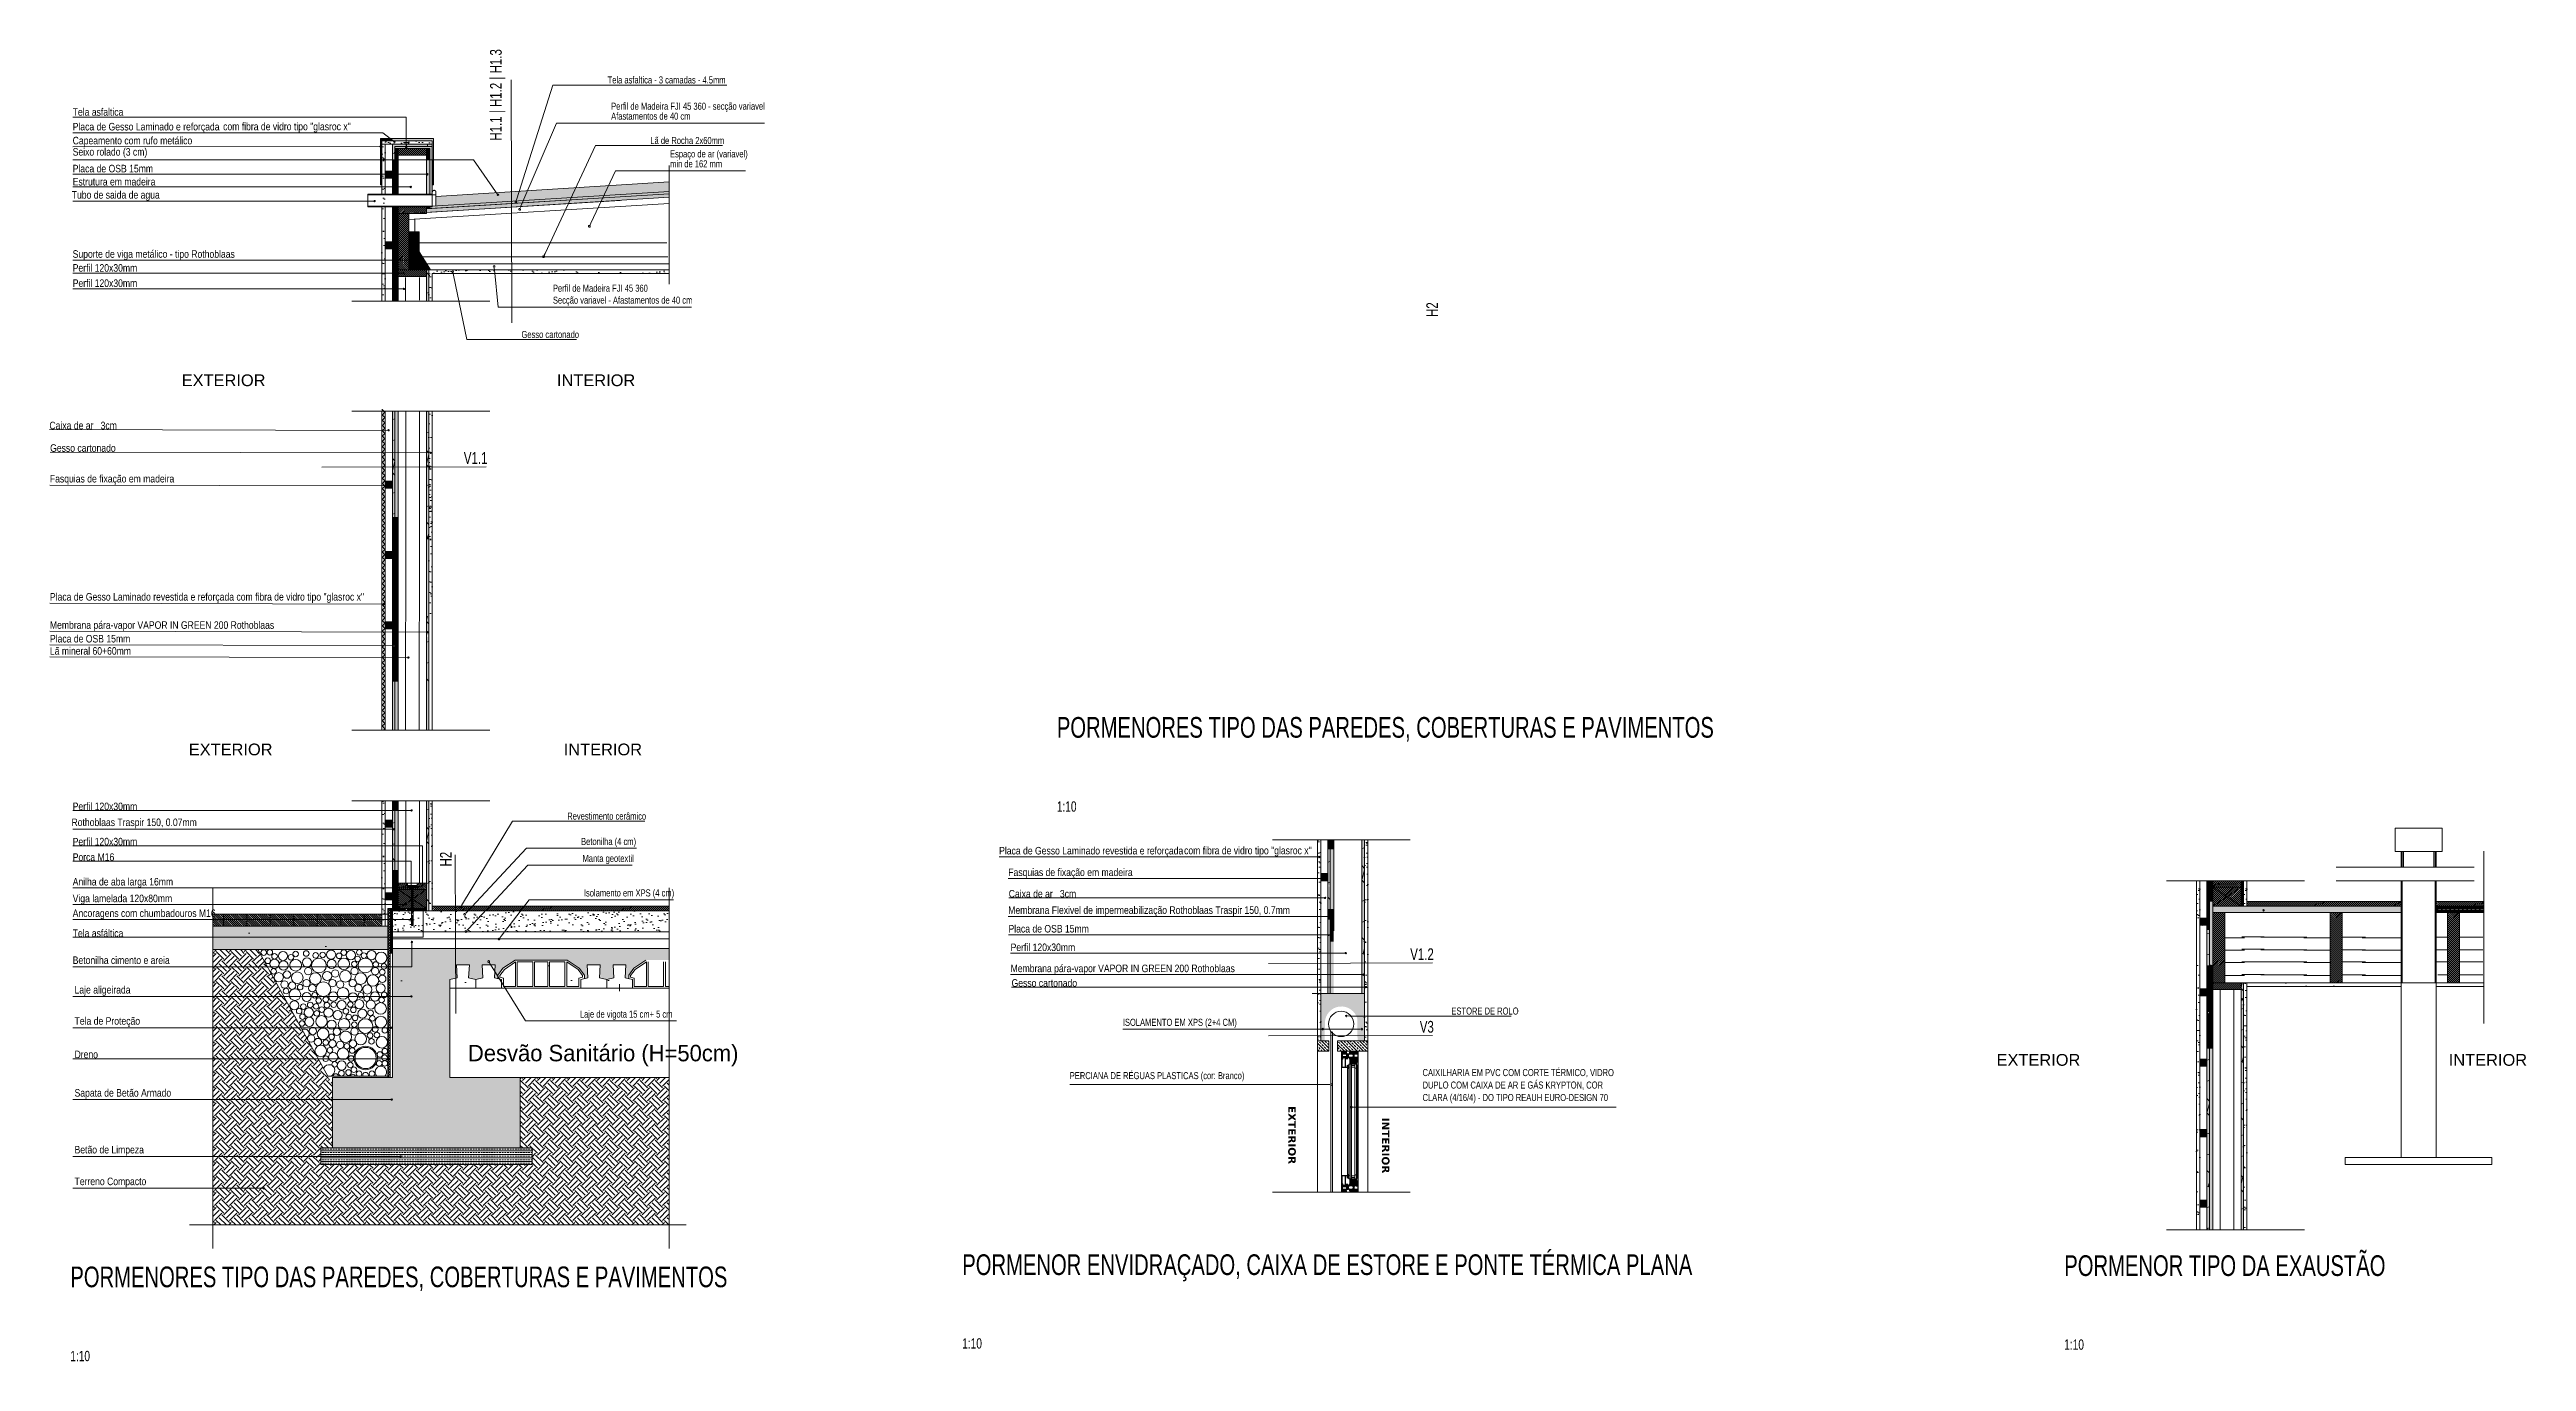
# Model space of a CAD drawing. Header units: metres. Extents: x -111189 to -108577, y -72951 to -72647.
# Drawn here: x -108590.5 to -108579.95, y -72951.24 to -72945.65 of the extents above; entities that cross this region are included whole.
import ezdxf

# ---------------------------------------------------------------- set-up
doc = ezdxf.new("R2010")
doc.units = ezdxf.units.M
doc.header["$MEASUREMENT"] = 0
for name, pattern in [('Dashed', [0.423333, 0.211667, -0.211667]), ('Dot & Dashed', [0.670278, 0.3175, -0.176389, 0, -0.176389]), ('OTK - Tracejado', [0.08, 0.04, -0.04]), ('OTK - Traço Ponto', [0.2, 0.1, -0.05, 0, -0.05]), ('Small Dashed', [0.002822, 0.001411, -0.001411])]:
    doc.linetypes.add(name, pattern=pattern)
for name, color, linetype in [('Alçado - Muros 3_1_-EST-2', 7, 'Continuous'), ('Alçado - Muros 3_1_-EST-3', 7, 'Continuous'), ('Alçado - Muros 3_1_-EST-4', 7, 'Continuous'), ('Alçado - Muros 3_1_-EST-títulos', 7, 'Continuous'), ('Alçado - Muros 3_1_0', 7, 'Continuous'), ('Alçado - Muros 3_1__3houses_CORTE', 7, 'Continuous'), ('Alçado - Muros 3_1__3houses_COTASeLEG50+25', 7, 'Continuous'), ('Alçado - Muros 3_1__3houses_linha_membrana', 7, 'Continuous'), ('Alçado - Muros 3_1__3houses_SIMBOLOGIA', 7, 'Continuous'), ('Alçado - Muros 3_1__3houses_vista 1', 7, 'Continuous'), ('Alçado - Muros 3_1__PORMENORES', 7, 'Continuous'), ('Alçado - Muros 3_1__TEXTO', 7, 'Continuous'), ('Alçado - Muros 3_1_AD_títulos', 7, 'Continuous'), ('Alçado - Muros 3_1_ARQ_CORTE', 7, 'Continuous'), ('Alçado - Muros 3_1_ARQ_HATCH_CORTE', 7, 'Continuous'), ('Alçado - Muros 3_1_ARQ_VISTA 1', 7, 'Continuous'), ('Alçado - Muros 3_1_hach1', 7, 'Continuous'), ('Alçado - Muros 3_1_ISOLAMENTO', 7, 'Continuous'), ('Alçado - Muros 3_1_JGM - HATCH GLASS', 7, 'Continuous'), ('Alçado - Muros 3_1_JGM-INVIEW-5-thin', 7, 'Continuous'), ('Alçado - Muros 3_1_linha1', 7, 'Continuous'), ('Alçado - Muros 3_1_linha2', 7, 'Continuous'), ('Alçado - Muros 3_1_linha4', 7, 'Continuous'), ('Alçado - Muros 3_1_linha6', 7, 'Continuous'), ('Alçado - Muros 3_1_linha7', 7, 'Continuous'), ('Alçado - Muros 3_1_metal', 7, 'Continuous'), ('Alçado - Muros 3_1_osb', 7, 'Continuous'), ('Alçado - Muros 3_1_ripa', 7, 'Continuous'), ('Alçado - Muros 3_1_texto', 7, 'Continuous')]:
    doc.layers.add(name, color=color, linetype=linetype)
doc.styles.add('ESTILO_GERADO_1', font='ARIALN.TTF')
doc.styles.add('ESTILO_GERADO_11', font='arial.ttf', dxfattribs={"width": 0.7})
doc.styles.add('ESTILO_GERADO_12', font='swisscl.ttf')
doc.styles.add('ESTILO_GERADO_13', font='verdanab.ttf')
doc.styles.add('ESTILO_GERADO_3', font='AGENCYR.TTF')
doc.styles.add('ESTILO_GERADO_5', font='arial.ttf')
pattern_1 = [(38.5, (-7355.569997, -15434.532927), (-0.0007728915702, 0.015403442695), [0, -0.0121599963253, 0, -0.0135999958902, 0, -0.0129999960715]), (8.5, (-7355.569997, -15434.532927), (0.0137620271976, 0.0228208179123), [0, -0.0065599980176, 0, -0.010959996688, 0, -0.0041999987308]), (328.5, (-7355.579836, -15434.533098), (0.0249085536048, 0.0004800529612), [0, -0.0039999987912, 0, -0.0143999956484, 0, -0.0187999943188]), (318.5, (-7355.579836, -15434.533098), (0.0239228118564, 0.0074400376757), [0, -0.0019999993956, 0, -0.0094399971473, 0, -0.0107999967363])]
pattern_2 = [(45, (-106941.7670685, -73254.541714), (-0.004242640858, 0.004242640858), [])]
pattern_3 = [(135, (-101789.36289, -69890.30324), (0.0612372525, 0.0612372525), [0.0500000073, -0.1000000146]), (135, (-101789.44654, -69890.28083), (0.0612372525, 0.0612372525), [0.0500000073, -0.1000000146]), (195, (-101789.398245, -69890.26789), (-0.0224143901, 0.0836516426), [0.0500000073, -0.1000000146]), (195, (-101789.45948, -69890.329125), (-0.0224143901, 0.0836516426), [0.0500000073, -0.1000000146]), (255, (-101789.36289, -69890.30324), (-0.0836516426, 0.0224143901), [0.0500000073, -0.1000000146]), (255, (-101789.42413, -69890.36448), (-0.0836516426, 0.0224143901), [0.0500000073, -0.1000000146])]
pattern_4 = [(135, (-108801.755024, -72930.463975), (0.0134703842, 0.0134703842), []), (135, (-108801.755024, -72930.450505), (0.0134703842, 0.0134703842), [0.009525, -0.0047625])]
pattern_5 = [(37.5, (-108581.172553, -72949.27123), (-0.0014637, 0.0447715), [0, -0.0353186, 0, -0.039501, 0, -0.0377583]), (7.5, (-108581.17255, -72949.27123), (0.0411224, 0.065575), [0, -0.0190534, 0, -0.0318332, 0, -0.01219885]), (327.5, (-108581.201133, -72949.27123), (0.0723599, 0.0001315), [0, -0.01161795, 0, -0.0418246, 0, -0.0546044]), (317.5, (-108581.20113, -72949.27123), (0.06985, 0.0203936), [0, -0.005809, 0, -0.0274184, 0, -0.0313685])]
pattern_6 = [(135, (-101781.63244, -69892.6846), (0.0612372465, 0.0612372465), [0.0500000024, -0.1000000048]), (135, (-101781.71609, -69892.66218), (0.0612372465, 0.0612372465), [0.0500000024, -0.1000000048]), (195, (-101781.6678, -69892.64924), (-0.0224143879, 0.0836516344), [0.0500000024, -0.1000000048]), (195, (-101781.729034, -69892.71048), (-0.0224143879, 0.0836516344), [0.0500000024, -0.1000000048]), (255, (-101781.63244, -69892.6846), (-0.0836516344, 0.0224143879), [0.0500000024, -0.1000000048]), (255, (-101781.69368, -69892.745834), (-0.0836516344, 0.0224143879), [0.0500000024, -0.1000000048])]
pattern_7 = [(45, (-106934.035899, -73255.6861326), (-0.004242640995, 0.004242640995), [])]
pattern_8 = [(45, (-106934.054899, -73254.531689), (-0.004242640995, 0.004242640995), [])]
pattern_9 = [(37.5, (-108581.372553, -72949.29123), (-0.0014637, 0.0447715), [0, -0.0353186, 0, -0.039501, 0, -0.0377583]), (7.5, (-108581.37255, -72949.29123), (0.0411224, 0.065575), [0, -0.0190534, 0, -0.0318332, 0, -0.01219885]), (327.5, (-108581.401133, -72949.29123), (0.0723599, 0.0001315), [0, -0.01161795, 0, -0.0418246, 0, -0.0546044]), (317.5, (-108581.40113, -72949.29123), (0.06985, 0.0203936), [0, -0.005809, 0, -0.0274184, 0, -0.0313685])]

msp = doc.modelspace()

# ---------------------------------------------------------------- texts
at = {"layer": 'Alçado - Muros 3_1_-EST-3', "color": 7, "linetype": 'Continuous', "lineweight": 18, "char_height": 0.03, "attachment_point": 1, "style": 'ESTILO_GERADO_12'}
for s, insert in [('\\A1;{\\pql;\\fSwis721 LtCn BT|b0|i0|c0|p0;\\W1.000000;Tela asfaltica - 3 camadas - 4.5mm}', (-108588.127, -72945.766)), ('\\A1;{\\pql;\\fSwis721 LtCn BT|b0|i0|c0|p0;\\W1.000000;Lã de Rocha 2x60mm}', (-108587.945, -72946.024)), ('\\A1;{\\pql;\\fSwis721 LtCn BT|b0|i0|c0|p0;\\W1.000000;Gesso cartonado}', (-108588.494, -72946.85)), ('\\A1;{\\pql;\\fSwis721 LtCn BT|b0|i0|c0|p0;\\W1.000000;Revestimento cerâmico}', (-108588.299, -72948.901)), ('\\A1;{\\pql;\\fSwis721 LtCn BT|b0|i0|c0|p0;\\W1.000000;Betonilha (4 cm)}', (-108588.24, -72949.009)), ('\\A1;{\\pql;\\fSwis721 LtCn BT|b0|i0|c0|p0;\\W1.000000;Manta geotextil}', (-108588.234, -72949.081)), ('\\A1;{\\pql;\\fSwis721 LtCn BT|b0|i0|c0|p0;\\W1.000000;Isolamento em XPS (4 cm)}', (-108588.228, -72949.228)), ('\\A1;{\\pql;\\fSwis721 LtCn BT|b0|i0|c0|p0;\\W1.000000;Laje de vigota 15 cm+ 5 cm}', (-108588.245, -72949.744)), ('\\A1;{\\pql;\\fSwis721 LtCn BT|b0|i0|c0|p0;\\W1.000000;ISOLAMENTO EM XPS (2+4 CM)}', (-108585.932, -72949.779)), ('\\A1;{\\pql;\\fSwis721 LtCn BT|b0|i0|c0|p0;\\W1.000000;ESTORE DE ROLO}', (-108584.532, -72949.731)), ('\\A1;{\\pql;\\fSwis721 LtCn BT|b0|i0|c0|p0;\\W1.000000;PERCIANA DE RÉGUAS PLASTICAS (cor: Branco)}', (-108586.158, -72950.006))]:
    msp.add_mtext(s, dxfattribs=dict(at, insert=insert))
for s, insert, line_spacing_factor in [('\\A1;{\\pql;\\fSwis721 LtCn BT|b0|i0|c0|p0;\\W1.000000;Perfil de Madeira FJI 45 360 - secção variavel\\P\\pql;\\fSwis721 LtCn BT|b0|i0|c0|p0;\\W1.000000;Afastamentos de 40 cm}', (-108588.112, -72945.878), 0.8471), ('\\A1;{\\pql;\\fSwis721 LtCn BT|b0|i0|c0|p0;\\W1.000000;Espaço de ar (variavel)\\P\\pql;\\fSwis721 LtCn BT|b0|i0|c0|p0;\\W1.000000;min de 162 mm}', (-108587.861, -72946.081), 0.84589), ('\\A1;{\\pql;\\fSwis721 LtCn BT|b0|i0|c0|p0;\\W1.000000;Perfil de Madeira FJI 45 360\\P\\pql;\\fSwis721 LtCn BT|b0|i0|c0|p0;\\W1.000000;Secção variavel - Afastamentos de 40 cm}', (-108588.36, -72946.653), 1.014739)]:
    msp.add_mtext(s, dxfattribs=dict(at, insert=insert, line_spacing_factor=line_spacing_factor))
at = {"layer": 'Alçado - Muros 3_1_-EST-títulos', "color": 30, "linetype": 'Continuous', "lineweight": 18, "char_height": 0.05, "attachment_point": 3, "rotation": 90, "style": 'ESTILO_GERADO_11'}
for s, insert, line_spacing_factor in [('\\A1;{\\pqr;\\fArial|b0|i0|c0|p0;\\W0.700000;H1.1 | H1.2 | H1.3\\P\\pqr;\\fArial|b0|i0|c0|p0;\\W0.700000; }', (-108588.628, -72945.65), 1.946744), ('\\A1;{\\pqr;\\fArial|b0|i0|c0|p0;\\W0.700000;H2 \\P\\pqr;\\fArial|b0|i0|c0|p0;\\W0.700000; }', (-108584.639, -72946.728), 1.960727), ('\\A1;{\\pqr;\\fArial|b0|i0|c0|p0;\\W0.700000;H2 \\P\\pqr;\\fArial|b0|i0|c0|p0;\\W0.700000; }', (-108588.841, -72949.068), 1.960727)]:
    msp.add_mtext(s, dxfattribs=dict(at, insert=insert, line_spacing_factor=line_spacing_factor))
at = {"layer": 'Alçado - Muros 3_1_-EST-títulos', "color": 30, "linetype": 'Continuous', "lineweight": 18, "char_height": 0.05, "attachment_point": 3, "line_spacing_factor": 1.960727, "style": 'ESTILO_GERADO_11'}
for s, insert in [('\\A1;{\\pqr;\\fArial|b0|i0|c0|p0;\\W0.700000;V1.1\\P\\pqr;\\fArial|b0|i0|c0|p0;\\W0.700000; }', (-108588.639, -72947.366)), ('\\A1;{\\pqr;\\fArial|b0|i0|c0|p0;\\W0.700000;V1.2\\P\\pqr;\\fArial|b0|i0|c0|p0;\\W0.700000; }', (-108584.607, -72949.479)), ('\\A1;{\\pqr;\\fArial|b0|i0|c0|p0;\\W0.700000;V3\\P\\pqr;\\fArial|b0|i0|c0|p0;\\W0.700000; }', (-108584.607, -72949.788))]:
    msp.add_mtext(s, dxfattribs=dict(at, insert=insert))
at = {"layer": 'Alçado - Muros 3_1__3houses_COTASeLEG50+25', "color": 7, "linetype": 'Continuous', "lineweight": 18, "insert": (-108588.722, -72949.89), "char_height": 0.07, "attachment_point": 1, "style": 'ESTILO_GERADO_3'}
msp.add_mtext('\\A1;{\\pql;\\fAgency FB|b0|i0|c0|p0;\\W1.000000;Desvão Sanitário (H=50cm)}', dxfattribs=at)
at = {"layer": 'Alçado - Muros 3_1__TEXTO', "color": 7, "linetype": 'Continuous', "lineweight": 18, "char_height": 0.0324, "attachment_point": 7, "rotation": 269.9999, "style": 'ESTILO_GERADO_13'}
for s, insert in [('\\A1;{\\pql;\\fVerdana|b1|i0|c0|p0;\\W1.000000;EXTERIOR}', (-108585.228, -72950.15)), ('\\A1;{\\pql;\\fVerdana|b1|i0|c0|p0;\\W1.000000;INTERIOR}', (-108584.829, -72950.2))]:
    msp.add_mtext(s, dxfattribs=dict(at, insert=insert))
at = {"layer": 'Alçado - Muros 3_1_AD_títulos', "color": 7, "linetype": 'Continuous', "lineweight": 18, "char_height": 0.08807, "attachment_point": 1, "style": 'ESTILO_GERADO_11'}
for s, insert, line_spacing_factor in [('\\A1;{\\pql;\\fArial|b0|i0|c0|p0;\\W0.700000;PORMENORES TIPO DAS PAREDES, COBERTURAS E PAVIMENTOS\\P\\pql;\\fArial|b0|i0|c0|p0;\\C2;\\H0.500000x;\\W0.700000;1:10}', (-108586.213, -72948.494), 2.444932), ('\\A1;{\\pql;\\fArial|b0|i0|c0|p0;\\W0.700000;PORMENORES TIPO DAS PAREDES, COBERTURAS E PAVIMENTOS\\P\\pql;\\fArial|b0|i0|c0|p0;\\C2;\\H0.500000x;\\W0.700000;1:10}', (-108590.416, -72950.834), 2.444932), ('\\A1;{\\pql;\\fArial|b0|i0|c0|p0;\\W0.700000;PORMENOR ENVIDRAÇADO, CAIXA DE ESTORE E PONTE TÉRMICA PLANA\\P\\pql;\\fArial|b0|i0|c0|p0;\\C2;\\H0.500000x;\\W0.700000;1:10}', (-108586.616, -72950.782), 2.433572), ('\\A1;{\\pql;\\fArial|b0|i0|c0|p0;\\W0.700000;PORMENOR TIPO DA EXAUSTÃO\\P\\pql;\\fArial|b0|i0|c0|p0;\\C2;\\H0.500000x;\\W0.700000;1:10}', (-108581.921, -72950.786), 2.4401)]:
    msp.add_mtext(s, dxfattribs=dict(at, insert=insert, line_spacing_factor=line_spacing_factor))
at = {"layer": 'Alçado - Muros 3_1_linha1', "color": 7, "linetype": 'Continuous', "lineweight": 18, "char_height": 0.032, "attachment_point": 7, "style": 'ESTILO_GERADO_1'}
for s, insert in [('\\A1;{\\pql;\\fArial Narrow|b0|i0|c0|p0;\\W1.000000;Tela asfaltica}', (-108590.406, -72945.934)), ('\\A1;{\\pql;\\fArial Narrow|b0|i0|c0|p0;\\W1.000000;Placa de Gesso Laminado e reforçada}', (-108590.406, -72946.006)), ('\\A1;{\\pql;\\fArial Narrow|b0|i0|c0|p0;\\W1.000000;com fibra de vidro tipo "glasroc x"}', (-108589.765, -72946.005)), ('\\A1;{\\pql;\\fArial Narrow|b0|i0|c0|p0;\\W1.000000;Capeamento com rufo metálico}', (-108590.406, -72946.065)), ('\\A1;{\\pql;\\fArial Narrow|b0|i0|c0|p0;\\W1.000000;Seixo rolado (3 cm)}', (-108590.406, -72946.113)), ('\\A1;{\\pql;\\fArial Narrow|b0|i0|c0|p0;\\W1.000000;Placa de OSB 15mm}', (-108590.406, -72946.175)), ('\\A1;{\\pql;\\fArial Narrow|b0|i0|c0|p0;\\W1.000000;Estrutura em madeira}', (-108590.406, -72946.231)), ('\\A1;{\\pql;\\fArial Narrow|b0|i0|c0|p0;\\W1.000000;Tubo de saida de agua}', (-108590.41, -72946.296)), ('\\A1;{\\pql;\\fArial Narrow|b0|i0|c0|p0;\\W1.000000;Suporte de viga metálico - tipo Rothoblaas}', (-108590.406, -72946.548)), ('\\A1;{\\pql;\\fArial Narrow|b0|i0|c0|p0;\\W1.000000;Perfil 120x30mm}', (-108590.406, -72946.598)), ('\\A1;{\\pql;\\fArial Narrow|b0|i0|c0|p0;\\W1.000000;Perfil 120x30mm}', (-108590.406, -72946.663)), ('\\A1;{\\pql;\\fArial Narrow|b0|i0|c0|p0;\\W1.000000;Caixa de ar   3cm}', (-108590.505, -72947.269)), ('\\A1;{\\pql;\\fArial Narrow|b0|i0|c0|p0;\\W1.000000;Gesso cartonado }', (-108590.502, -72947.365)), ('\\A1;{\\pql;\\fArial Narrow|b0|i0|c0|p0;\\W1.000000;Fasquias de fixação em madeira}', (-108590.503, -72947.505)), ('\\A1;{\\pql;\\fArial Narrow|b0|i0|c0|p0;\\W1.000000;Placa de Gesso Laminado revestida e reforçada com fibra de vidro tipo "glasroc x"}', (-108590.503, -72948.008)), ('\\A1;{\\pql;\\fArial Narrow|b0|i0|c0|p0;\\W1.000000;Membrana pára-vapor VAPOR IN GREEN 200 Rothoblaas}', (-108590.503, -72948.128)), ('\\A1;{\\pql;\\fArial Narrow|b0|i0|c0|p0;\\W1.000000;Placa de OSB 15mm}', (-108590.503, -72948.177)), ('\\A1;{\\pql;\\fArial Narrow|b0|i0|c0|p0;\\W1.000000;Lã mineral 60+60mm}', (-108590.503, -72948.229)), ('\\A1;{\\pql;\\fArial Narrow|b0|i0|c0|p0;\\W1.000000;Rothoblaas Traspir 150, 0.07mm}', (-108590.411, -72948.968)), ('\\A1;{\\pql;\\fArial Narrow|b0|i0|c0|p0;\\W1.000000;Perfil 120x30mm}', (-108590.406, -72948.891)), ('\\A1;{\\pql;\\fArial Narrow|b0|i0|c0|p0;\\W1.000000;Perfil 120x30mm}', (-108590.406, -72949.041)), ('\\A1;{\\pql;\\fArial Narrow|b0|i0|c0|p0;\\W1.000000;Placa de Gesso Laminado revestida e reforçada}', (-108586.459, -72949.089)), ('\\A1;{\\pql;\\fArial Narrow|b0|i0|c0|p0;\\W1.000000;com fibra de vidro tipo "glasroc x"}', (-108585.671, -72949.088)), ('\\A1;{\\pql;\\fArial Narrow|b0|i0|c0|p0;\\W1.000000;Porca M16}', (-108590.406, -72949.107)), ('\\A1;{\\pql;\\fArial Narrow|b0|i0|c0|p0;\\W1.000000;Fasquias de fixação em madeira}', (-108586.42, -72949.181)), ('\\A1;{\\pql;\\fArial Narrow|b0|i0|c0|p0;\\W1.000000;Anilha de aba larga 16mm}', (-108590.406, -72949.221)), ('\\A1;{\\pql;\\fArial Narrow|b0|i0|c0|p0;\\W1.000000;Viga lamelada 120x80mm}', (-108590.406, -72949.292)), ('\\A1;{\\pql;\\fArial Narrow|b0|i0|c0|p0;\\W1.000000;Caixa de ar   3cm}', (-108586.418, -72949.263)), ('\\A1;{\\pql;\\fArial Narrow|b0|i0|c0|p0;\\W1.000000;Ancoragens com chumbadouros M16}', (-108590.406, -72949.355)), ('\\A1;{\\pql;\\fArial Narrow|b0|i0|c0|p0;\\W1.000000;Membrana Flexivel de impermeabilização Rothoblaas Traspir 150, 0.7mm}', (-108586.42, -72949.342)), ('\\A1;{\\pql;\\fArial Narrow|b0|i0|c0|p0;\\W1.000000;Tela asfáltica}', (-108590.406, -72949.431)), ('\\A1;{\\pql;\\fArial Narrow|b0|i0|c0|p0;\\W1.000000;Placa de OSB 15mm}', (-108586.419, -72949.412)), ('\\A1;{\\pql;\\fArial Narrow|b0|i0|c0|p0;\\W1.000000;Perfil 120x30mm}', (-108586.41, -72949.491)), ('\\A1;{\\pql;\\fArial Narrow|b0|i0|c0|p0;\\W1.000000;Betonilha cimento e areia}', (-108590.406, -72949.546)), ('\\A1;{\\pql;\\fArial Narrow|b0|i0|c0|p0;\\W1.000000;Membrana pára-vapor VAPOR IN GREEN 200 Rothoblaas}', (-108586.41, -72949.59)), ('\\A1;{\\pql;\\fArial Narrow|b0|i0|c0|p0;\\W1.000000;Laje aligeirada}', (-108590.398, -72949.681)), ('\\A1;{\\pql;\\fArial Narrow|b0|i0|c0|p0;\\W1.000000;Gesso cartonado }', (-108586.406, -72949.643)), ('\\A1;{\\pql;\\fArial Narrow|b0|i0|c0|p0;\\W1.000000;Tela de Proteção}', (-108590.398, -72949.814)), ('\\A1;{\\pql;\\fArial Narrow|b0|i0|c0|p0;\\W1.000000;Dreno}', (-108590.398, -72949.947)), ('\\A1;{\\pql;\\fArial Narrow|b0|i0|c0|p0;\\W1.000000;Sapata de Betão Armado}', (-108590.398, -72950.12)), ('\\A1;{\\pql;\\fArial Narrow|b0|i0|c0|p0;\\W1.000000;Betão de Limpeza}', (-108590.398, -72950.362)), ('\\A1;{\\pql;\\fArial Narrow|b0|i0|c0|p0;\\W1.000000;Terreno Compacto}', (-108590.398, -72950.497))]:
    msp.add_mtext(s, dxfattribs=dict(at, insert=insert))
at = {"layer": 'Alçado - Muros 3_1_linha1', "color": 7, "linetype": 'Continuous', "lineweight": 18, "insert": (-108584.655, -72949.993), "char_height": 0.03, "width": 0.84219, "attachment_point": 1, "line_spacing_factor": 1.06288, "style": 'ESTILO_GERADO_12'}
msp.add_mtext('\\A1;{\\pql;\\fSwis721 LtCn BT|b0|i0|c0|p0;\\W1.000000;CAIXILHARIA EM PVC COM CORTE TÉRMICO, VIDRO \\fSwis721 LtCn BT|b0|i0|c0|p0;\\W1.000000;DUPLO COM CAIXA DE AR E GÁS KRYPTON, COR CLARA \\fSwis721 LtCn BT|b0|i0|c0|p0;\\W1.000000;(4/16/4) - DO TIPO REAUH EURO-DESIGN 70}', dxfattribs=at)
at = {"layer": 'Alçado - Muros 3_1_texto', "color": 253, "linetype": 'Continuous', "lineweight": 18, "char_height": 0.05, "attachment_point": 2, "style": 'ESTILO_GERADO_5'}
for s, insert in [('\\A1;{\\pqc;\\fArial|b0|i0|c0|p0;\\W1.000000;EXTERIOR}', (-108589.763, -72947.035)), ('\\A1;{\\pqc;\\fArial|b0|i0|c0|p0;\\W1.000000;INTERIOR}', (-108588.176, -72947.035)), ('\\A1;{\\pqc;\\fArial|b0|i0|c0|p0;\\W1.000000;EXTERIOR}', (-108589.733, -72948.607)), ('\\A1;{\\pqc;\\fArial|b0|i0|c0|p0;\\W1.000000;INTERIOR}', (-108588.147, -72948.607)), ('\\A1;{\\pqc;\\fArial|b0|i0|c0|p0;\\W1.000000;EXTERIOR}', (-108582.031, -72949.929)), ('\\A1;{\\pqc;\\fArial|b0|i0|c0|p0;\\W1.000000;INTERIOR}', (-108580.116, -72949.929))]:
    msp.add_mtext(s, dxfattribs=dict(at, insert=insert))

# ---------------------------------------------------------------- hatches: boundary and pattern name
at = {"layer": 'Alçado - Muros 3_1__3houses_COTASeLEG50+25', "linetype": 'Continuous', "lineweight": 18, "ltscale": 1000}
h = msp.add_hatch(dxfattribs=at)
h.set_pattern_fill('AR_CONC_0001', style=0, pattern_type=2)
h.set_pattern_definition([(51, (-7355.569997, -15434.532927), (-0.05745967379, 0.004017969392), [0.005999979198, -0.065999771177]), (356, (-7355.57, -15434.532927), (-0.01214876273, 0.059972284623), [0.004799983358, -0.052800000932]), (101.4514447, (-7355.56521, -15434.53326), (0.045310910952, 0.055954312776), [0.00509919769, -0.056091221152]), (47.1842, (-7355.570276, -15434.51693), (-0.08559702419, 0.011749547637), [0.0089999688, -0.098999656766]), (97.63555761, (-7355.56314, -15434.51791), (0.07340125574, 0.07922231237), [0.00764879967, -0.084136907716]), (352.18415117, (-7355.57028, -15434.51693), (0.073401255745, 0.079222312366), [0.007199964666, -0.07919964098]), (22, (-7355.56221, -15434.52079), (-0.048307257231, 0.031371099653), [0.005999979198, -0.065999771177]), (327, (-7355.56221, -15434.52079), (0.018449728902, 0.05834263474), [0.004799983358, -0.052799816942]), (72.451445, (-7355.55818, -15434.523403), (0.066756986021, 0.026971535384), [0.00509919769, -0.05609112446]), (38.5, (-7355.569997, -15434.532927), (0.0005078545972, 0.0266443373212), [0, -0.052159819161, 0, -0.053599814168, 0, -0.052999816248]), (8.5, (-7355.569997, -15434.532927), (0.0204916119294, 0.0319153163534), [0, -0.030559894048, 0, -0.050959823321, 0, -0.020199929966]), (328.5, (-7355.587834, -15434.533238), (-0.0427305367124, 0.001058733117), [0, -0.01999993066, 0, -0.062399783659, 0, -0.082799712931]), (318.5, (-7355.595833, -15434.533378), (0.046507828406, 0.008821332923), [0, -0.025999909858, 0, -0.041439856327, 0, -0.05879979614])])
h.paths.add_polyline_path([(-108589.044, -72950.029), (-108589.299, -72950.029), (-108589.299, -72950.329), (-108588.499, -72950.329), (-108588.499, -72950.029), (-108588.799, -72950.029), (-108588.799, -72949.611), (-108588.768, -72949.604), (-108588.771, -72949.549), (-108588.716, -72949.549), (-108588.719, -72949.604), (-108588.689, -72949.611), (-108588.658, -72949.604), (-108588.661, -72949.549), (-108588.606, -72949.549), (-108588.609, -72949.604), (-108588.594, -72949.608), (-108588.594, -72949.593), (-108588.573, -72949.564), (-108588.521, -72949.529), (-108588.299, -72949.529), (-108588.248, -72949.564), (-108588.226, -72949.593), (-108588.226, -72949.608), (-108588.211, -72949.604), (-108588.214, -72949.549), (-108588.159, -72949.549), (-108588.162, -72949.604), (-108588.131, -72949.611), (-108588.101, -72949.604), (-108588.104, -72949.549), (-108588.049, -72949.549), (-108588.052, -72949.604), (-108588.036, -72949.608), (-108588.036, -72949.593), (-108588.015, -72949.564), (-108587.964, -72949.529), (-108587.865, -72949.529), (-108587.865, -72949.479), (-108589.044, -72949.479)])
at = {"layer": 'Alçado - Muros 3_1__3houses_SIMBOLOGIA', "linetype": 'Continuous', "lineweight": 18, "ltscale": 10}
h = msp.add_hatch(color=251, dxfattribs=at)
h.paths.add_polyline_path([(-108588.858, -72946.278), (-108588.859, -72946.318), (-108587.865, -72946.256), (-108587.865, -72946.215)])
h.paths.add_polyline_path([(-108588.591, -72946.27, -1), (-108588.597, -72946.27, -0.244666), (-108588.596, -72946.267, -0.606857)], flags=0)
at = {"layer": 'Alçado - Muros 3_1__3houses_vista 1', "linetype": 'Continuous', "lineweight": 18, "ltscale": 1000}
h = msp.add_hatch(dxfattribs=at)
h.set_pattern_fill('AR_SAND_0001', style=0, pattern_type=2)
h.set_pattern_definition(pattern_1)
h.paths.add_polyline_path([(-108589.809, -72949.385), (-108589.809, -72949.404), (-108589.064, -72949.404), (-108589.064, -72949.385)])
h = msp.add_hatch(dxfattribs=at)
h.set_pattern_fill('AR_SAND_0001', style=0, pattern_type=2)
h.set_pattern_definition(pattern_1)
h.paths.add_polyline_path([(-108589.809, -72949.484), (-108589.569, -72949.484, -0.136314), (-108589.563, -72949.484), (-108589.064, -72949.484), (-108589.064, -72949.404), (-108589.809, -72949.404)])
at = {"layer": 'Alçado - Muros 3_1__PORMENORES', "linetype": 'Continuous', "lineweight": 18, "ltscale": 1000}
h = msp.add_hatch(dxfattribs=at)
h.set_pattern_fill('HONEY__O_0001', color=4, style=0, pattern_type=2)
h.set_pattern_definition([(0, (-108652.15487, -72954.7718844), (0.005625, 0.00324759526), [0.00375, -0.0075]), (120, (-108652.15487, -72954.7718844), (-0.005625, 0.00324759526), [0.00375, -0.0075]), (60, (-108652.15487, -72954.7718844), (0, 0.00649519053), [0, -0.0075, 0.00375, 0, 0, 0])])
h.paths.add_polyline_path([(-108585.088, -72949.871), (-108585.072, -72949.873), (-108585.071, -72949.795, -0.871136), (-108584.933, -72949.779), (-108584.932, -72949.873), (-108584.903, -72949.873), (-108584.903, -72949.673), (-108585.089, -72949.674)])
h = msp.add_hatch(dxfattribs=at)
h.set_pattern_fill('ANSI33_0001', color=252, style=0, pattern_type=2)
h.set_pattern_definition(pattern_4)
h.paths.add_polyline_path([(-108585.055, -72949.873), (-108585.103, -72949.873), (-108585.103, -72949.916), (-108585.055, -72949.917)])
h = msp.add_hatch(dxfattribs=at)
h.set_pattern_fill('ANSI33_0001', color=252, style=0, pattern_type=2)
h.set_pattern_definition(pattern_4)
h.paths.add_polyline_path([(-108584.888, -72949.873), (-108585.017, -72949.873), (-108585.017, -72949.917), (-108584.888, -72949.917)])
at = {"layer": 'Alçado - Muros 3_1_ARQ_HATCH_CORTE', "linetype": 'Continuous', "lineweight": 18, "ltscale": 1000}
h = msp.add_hatch(dxfattribs=at)
h.set_pattern_fill('ANSI31_0001', color=251, style=0, pattern_type=2)
h.set_pattern_definition([(135, (104496.4463925, 85920.957245), (0.00441941737762, 0.00441941737762), [])])
h.paths.add_polyline_path([(-108589.089, -72949.335), (-108589.074, -72949.334), (-108589.809, -72949.334), (-108589.809, -72949.385), (-108589.089, -72949.384)])
h = msp.add_hatch(dxfattribs=at)
h.set_pattern_fill('EARTH_0001', color=251, style=0, pattern_type=2)
h.set_pattern_definition([(45, (-6539.29592, -15413.74833), (0, 0.063639610238), [0.04499999995, -0.04499999995]), (45, (-6539.30785, -15413.7364), (0, 0.063639610238), [0.04499999995, -0.04499999995]), (45, (-6539.319784, -15413.724465), (0, 0.063639610238), [0.04499999995, -0.04499999995]), (135, (-6539.319784, -15413.71651), (-0.063639610238, 0), [0.04499999995, -0.04499999995]), (135, (-6539.30785, -15413.70458), (-0.063639610238, 0), [0.04499999995, -0.04499999995]), (135, (-6539.29592, -15413.692646), (-0.063639610238, 0), [0.04499999995, -0.04499999995])])
h.paths.add_polyline_path([(-108587.865, -72950.657), (-108587.865, -72950.029), (-108588.499, -72950.029), (-108588.499, -72950.329), (-108588.449, -72950.329), (-108588.449, -72950.399), (-108589.349, -72950.399), (-108589.349, -72950.329), (-108589.299, -72950.329), (-108589.299, -72950.039), (-108589.31, -72950.039), (-108589.617, -72949.484), (-108589.809, -72949.484), (-108589.809, -72950.657)])
h = msp.add_hatch(dxfattribs=at)
h.set_pattern_fill('ANSI33_0001', style=0, pattern_type=2)
h.set_pattern_definition([(180, (104496.674508, 85920.328326), (0, 0.0149999999837), []), (180, (104496.667008, 85920.335826), (0, 0.0149999999837), [0.00749999999186, -0.00374999999593])])
h.paths.add_polyline_path([(-108589.349, -72950.329), (-108589.349, -72950.399), (-108588.449, -72950.399), (-108588.449, -72950.329)])
at = {"layer": 'Alçado - Muros 3_1_hach1', "linetype": 'Continuous', "lineweight": 18, "ltscale": 10}
h = msp.add_hatch(color=7, dxfattribs=at)
h.paths.add_polyline_path([(-108588.874, -72946.065), (-108589.034, -72946.065), (-108589.034, -72946.073), (-108588.884, -72946.073), (-108588.884, -72946.121), (-108588.874, -72946.121)])
h.paths.add_polyline_path([(-108588.988, -72946.069, -0.43489), (-108588.985, -72946.066, -0.393835), (-108588.982, -72946.069, -1)], flags=0)
for points in [[(-108588.874, -72946.121), (-108588.884, -72946.121), (-108588.884, -72946.267), (-108588.874, -72946.267)], [(-108587.865, -72946.266), (-108587.865, -72946.256), (-108588.874, -72946.319), (-108588.874, -72946.322), (-108588.884, -72946.322), (-108588.884, -72946.329)]]:
    msp.add_hatch(color=7, dxfattribs=at).paths.add_polyline_path(points)
at = {"layer": 'Alçado - Muros 3_1_hach1', "linetype": 'Continuous', "lineweight": 18, "ltscale": 1000}
for points in [[(-108588.984, -72949.315, -0.40426), (-108588.987, -72949.312, -0.292377), (-108588.985, -72949.309), (-108589.019, -72949.309), (-108589.019, -72949.319), (-108588.984, -72949.319)], [(-108588.962, -72949.309), (-108588.983, -72949.309, -0.292377), (-108588.981, -72949.312, -0.424238), (-108588.984, -72949.315), (-108588.984, -72949.319), (-108588.962, -72949.319)], [(-108588.956, -72949.309), (-108588.962, -72949.309), (-108588.962, -72949.319), (-108588.956, -72949.319)], [(-108588.899, -72949.309), (-108588.956, -72949.309), (-108588.956, -72949.319), (-108588.899, -72949.319)]]:
    msp.add_hatch(color=7, dxfattribs=at).paths.add_polyline_path(points)
at = {"layer": 'Alçado - Muros 3_1_JGM-INVIEW-5-thin', "linetype": 'Continuous', "lineweight": 18, "ltscale": 1000}
h = msp.add_hatch(dxfattribs=at)
h.set_pattern_fill('AR_SAND_0001', color=252, style=0, pattern_type=2)
h.set_pattern_definition([(142.5, (-109421.04945355, -73124.6101632), (3.149667905e-05, 0.0009634118845), [0, -0.00076, 0, -0.00085, 0, -0.0008125]), (172.5, (-109421.0494535, -73124.6101632), (-0.0008848883526, 0.0014110730326), [0, -0.00041, 0, -0.000685, 0, -0.0002625]), (212.5, (-109421.04883855, -73124.6101632), (-0.001557071595, 2.8291037e-06), [0, -0.00025, 0, -0.0009, 0, -0.001175]), (222.5, (-109421.0488385, -73124.6101632), (-0.0015030638828, 0.0004388372505), [0, -0.000125, 0, -0.00059, 0, -0.000675])])
h.paths.add_polyline_path([(-108585.001, -72949.917, -0.091812), (-108585, -72949.922), (-108584.997, -72949.922, -0.414214), (-108584.992, -72949.917)])
h = msp.add_hatch(dxfattribs=at)
h.set_pattern_fill('ANSI31_0001', color=252, style=0, pattern_type=2)
h.set_pattern_definition([(225, (-110250.2899277, -73298.2244084), (-0.0011225320151, 0.0011225320151), [])])
h.paths.add_polyline_path([(-108584.965, -72949.944), (-108584.965, -72949.972), (-108584.937, -72949.972), (-108584.937, -72949.944)])
h = msp.add_hatch(dxfattribs=at)
h.set_pattern_fill('AR_SAND_0001', color=252, style=0, pattern_type=2)
h.set_pattern_definition([(142.5, (-109415.9058029, -73124.6101629), (3.149667905e-05, 0.0009634118845), [0, -0.00076, 0, -0.00085, 0, -0.0008125]), (172.5, (-109415.9058029, -73124.6101629), (-0.0008848883526, 0.0014110730326), [0, -0.00041, 0, -0.000685, 0, -0.0002625]), (212.5, (-109415.9051879, -73124.6101629), (-0.001557071595, 2.8291037e-06), [0, -0.00025, 0, -0.0009, 0, -0.001175]), (222.5, (-109415.9051879, -73124.610163), (-0.0015030638828, 0.0004388372505), [0, -0.000125, 0, -0.00059, 0, -0.000675])])
h.paths.add_polyline_path([(-108584.937, -72949.917, -0.414214), (-108584.932, -72949.922), (-108584.93, -72949.922, -0.091812), (-108584.928, -72949.917)])
h = msp.add_hatch(dxfattribs=at)
h.set_pattern_fill('AR_SAND_0001', color=252, style=0, pattern_type=2)
h.set_pattern_definition([(142.5, (-109421.04945355, -73124.826077), (3.149667905e-05, 0.0009634118845), [0, -0.00076, 0, -0.00085, 0, -0.0008125]), (172.5, (-109421.0494535, -73124.826077), (-0.0008848883526, 0.0014110730326), [0, -0.00041, 0, -0.000685, 0, -0.0002625]), (212.5, (-109421.04883855, -73124.826077), (-0.001557071595, 2.8291037e-06), [0, -0.00025, 0, -0.0009, 0, -0.001175]), (222.5, (-109421.0488385, -73124.826077), (-0.0015030638828, 0.0004388372505), [0, -0.000125, 0, -0.00059, 0, -0.000675])])
h.paths.add_polyline_path([(-108585.001, -72950.517), (-108584.992, -72950.517, -0.414214), (-108584.997, -72950.512), (-108585, -72950.512, -0.091812)])
h = msp.add_hatch(dxfattribs=at)
h.set_pattern_fill('ANSI31_0001', color=252, style=0, pattern_type=2)
h.set_pattern_definition([(225, (-110250.2899277, -73298.4403222), (-0.0011225320151, 0.0011225320151), [])])
h.paths.add_polyline_path([(-108584.965, -72950.489), (-108584.937, -72950.489), (-108584.937, -72950.461), (-108584.965, -72950.461)])
h = msp.add_hatch(dxfattribs=at)
h.set_pattern_fill('AR_SAND_0001', color=252, style=0, pattern_type=2)
h.set_pattern_definition([(142.5, (-109415.9058029, -73124.82607674), (3.149667905e-05, 0.0009634118845), [0, -0.00076, 0, -0.00085, 0, -0.0008125]), (172.5, (-109415.9058029, -73124.8260767), (-0.0008848883526, 0.0014110730326), [0, -0.00041, 0, -0.000685, 0, -0.0002625]), (212.5, (-109415.9051879, -73124.8260767), (-0.001557071595, 2.8291037e-06), [0, -0.00025, 0, -0.0009, 0, -0.001175]), (222.5, (-109415.9051879, -73124.8260767), (-0.0015030638828, 0.0004388372505), [0, -0.000125, 0, -0.00059, 0, -0.000675])])
h.paths.add_polyline_path([(-108584.937, -72950.517), (-108584.928, -72950.517, -0.091812), (-108584.93, -72950.512), (-108584.932, -72950.512, -0.414214)])
at = {"layer": 'Alçado - Muros 3_1_linha2', "linetype": 'Continuous', "lineweight": 18, "ltscale": 1000}
h = msp.add_hatch(dxfattribs=at)
h.set_pattern_fill('CORK_0001', style=0, pattern_type=2)
h.set_pattern_definition([(0, (-108807.269436, -72945.026), (0, 0.00450000015), []), (135, (-108807.267186, -72945.02825), (0.0090000003, 0.0090000003), [0.0063639613, -0.0063639613]), (135, (-108807.266061, -72945.02825), (0.0090000003, 0.0090000003), [0.0063639613, -0.0063639613]), (135, (-108807.264936, -72945.02825), (0.0090000003, 0.0090000003), [0.0063639613, -0.0063639613])])
h.paths.add_polyline_path([(-108581.288, -72949.299), (-108581.288, -72949.326), (-108580.486, -72949.326), (-108580.486, -72949.299)])
h.paths.add_polyline_path([(-108581.069, -72949.317, -1), (-108581.075, -72949.317, -0.080665), (-108581.075, -72949.316, -0.850713)], flags=0)
h = msp.add_hatch(dxfattribs=at)
h.set_pattern_fill('CORK_0001', style=0, pattern_type=2)
h.set_pattern_definition([(0, (-108806.2508007, -72945.026), (0, 0.00450000015), []), (135, (-108806.248551, -72945.02825), (0.0090000003, 0.0090000003), [0.0063639613, -0.0063639613]), (135, (-108806.247426, -72945.02825), (0.0090000003, 0.0090000003), [0.0063639613, -0.0063639613]), (135, (-108806.246301, -72945.02825), (0.0090000003, 0.0090000003), [0.0063639613, -0.0063639613])])
h.paths.add_polyline_path([(-108580.336, -72949.299), (-108580.336, -72949.326), (-108580.134, -72949.326), (-108580.134, -72949.299)])
at = {"layer": 'Alçado - Muros 3_1_linha4', "linetype": 'Continuous', "lineweight": 18, "ltscale": 1000}
h = msp.add_hatch(dxfattribs=at)
h.set_pattern_fill('AR_SAND_0001_0001', color=254, style=0, pattern_type=2)
h.set_pattern_definition([(37.5, (-108589.10367, -72945.400953), (-0.0014637, 0.0447715), [0, -0.0353186, 0, -0.039501, 0, -0.0377583]), (7.5, (-108589.10367, -72945.40095), (0.0411224, 0.065575), [0, -0.0190534, 0, -0.0318332, 0, -0.0121988]), (327.5, (-108589.13225, -72945.400953), (0.07236, 0.0001315), [0, -0.011618, 0, -0.0418246, 0, -0.0546044]), (317.5, (-108589.13225, -72945.40095), (0.06985, 0.0203936), [0, -0.005809, 0, -0.0274184, 0, -0.0313685])])
h.paths.add_polyline_path([(-108588.874, -72946.055), (-108588.874, -72946.04), (-108589.089, -72946.04), (-108589.089, -72946.055)])
h = msp.add_hatch(dxfattribs=at)
h.set_pattern_fill('AR_SAND_0001_0001', color=254, style=0, pattern_type=2)
h.set_pattern_definition([(37.5, (-108589.10367, -72946.06899), (-0.0014637, 0.0447715), [0, -0.0353186, 0, -0.039501, 0, -0.0377583]), (7.5, (-108589.10367, -72946.06899), (0.0411224, 0.065575), [0, -0.0190534, 0, -0.0318332, 0, -0.0121988]), (327.5, (-108589.13225, -72946.06899), (0.07236, 0.0001315), [0, -0.011618, 0, -0.0418246, 0, -0.0546044]), (317.5, (-108589.13225, -72946.06899), (0.06985, 0.0203936), [0, -0.005809, 0, -0.0274184, 0, -0.0313685])])
h.paths.add_polyline_path([(-108589.074, -72946.05), (-108589.089, -72946.05), (-108589.089, -72946.723), (-108589.074, -72946.723)])
h = msp.add_hatch(dxfattribs=at)
h.set_pattern_fill('HEXAGONAL_0001_0001', color=254, style=0, pattern_type=2)
h.set_pattern_definition([(135, (-101789.168706, -69890.23988), (0.0612372525, 0.0612372525), [0.0500000073, -0.1000000146]), (135, (-101789.25236, -69890.21746), (0.0612372525, 0.0612372525), [0.0500000073, -0.1000000146]), (195, (-101789.20406, -69890.20452), (-0.0224143901, 0.0836516426), [0.0500000073, -0.1000000146]), (195, (-101789.2653, -69890.26576), (-0.0224143901, 0.0836516426), [0.0500000073, -0.1000000146]), (255, (-101789.168706, -69890.23988), (-0.0836516426, 0.0224143901), [0.0500000073, -0.1000000146]), (255, (-101789.22994, -69890.30111), (-0.0836516426, 0.0224143901), [0.0500000073, -0.1000000146])])
h.paths.add_polyline_path([(-108589.044, -72946.055), (-108589.034, -72946.065), (-108588.874, -72946.065), (-108588.874, -72946.055)])
h = msp.add_hatch(dxfattribs=at)
h.set_pattern_fill('HEXAGONAL_0001_0001', color=254, style=0, pattern_type=2)
h.set_pattern_definition(pattern_3)
h.paths.add_polyline_path([(-108589.044, -72946.267), (-108589.034, -72946.267), (-108589.034, -72946.073), (-108589.044, -72946.073)])
for points in [[(-108589.034, -72946.267), (-108589.019, -72946.267), (-108589.019, -72946.073), (-108589.034, -72946.073)], [(-108588.899, -72946.267), (-108588.884, -72946.267), (-108588.884, -72946.073), (-108588.899, -72946.073)], [(-108587.865, -72946.281), (-108587.865, -72946.266), (-108588.899, -72946.33), (-108588.899, -72946.345)], [(-108589.019, -72946.322), (-108589.034, -72946.322), (-108589.034, -72946.723), (-108589.019, -72946.723)], [(-108588.884, -72946.322), (-108588.899, -72946.322), (-108588.899, -72946.33), (-108588.884, -72946.329)], [(-108589.019, -72947.191), (-108589.034, -72947.191), (-108589.034, -72948.55), (-108589.019, -72948.55)], [(-108589.034, -72948.851), (-108589.034, -72949.319), (-108589.019, -72949.319), (-108589.019, -72948.851)], [(-108585.048, -72949.016), (-108585.048, -72949.672), (-108585.033, -72949.672), (-108585.033, -72949.016)], [(-108581.303, -72949.551), (-108581.288, -72949.551), (-108581.288, -72949.194), (-108581.303, -72949.194)], [(-108581.069, -72949.317, 1), (-108581.075, -72949.317, 1)], [(-108581.288, -72949.551), (-108581.303, -72949.551), (-108581.303, -72950.678), (-108581.288, -72950.678)]]:
    msp.add_hatch(color=254, dxfattribs=at).paths.add_polyline_path(points)
h = msp.add_hatch(dxfattribs=at)
h.set_pattern_fill('PLYWOOD_0001_0001', color=254, style=0, pattern_type=2)
h.set_pattern_definition([(45, (-106941.7668534, -73252.112995), (-0.004242641412, 0.004242641412), [])])
h.paths.add_polyline_path([(-108588.899, -72946.073), (-108589.019, -72946.073), (-108589.019, -72946.101), (-108588.899, -72946.101)])
h = msp.add_hatch(dxfattribs=at)
h.set_pattern_fill('TRANS_0001_0001', color=254, style=0, pattern_type=2)
h.set_pattern_definition([(135, (-106941.7668533, -73251.4693006), (0.0022450643245, 0.0022450643245), []), (135, (-106941.7679758, -73251.470423), (0.0022450643245, 0.0022450643245), [0.001587500208, -0.001587500208])])
h.paths.add_polyline_path([(-108589.074, -72946.17), (-108589.074, -72946.2), (-108589.044, -72946.2), (-108589.044, -72946.17)])
h = msp.add_hatch(dxfattribs=at)
h.set_pattern_fill('HEXAGONAL_0001_0001', color=254, style=0, pattern_type=2)
h.set_pattern_definition(pattern_3)
h.paths.add_polyline_path([(-108589.034, -72946.322), (-108589.044, -72946.322), (-108589.044, -72946.723), (-108589.034, -72946.723)])
h = msp.add_hatch(dxfattribs=at)
h.set_pattern_fill('PLYWOOD_0001_0001', color=254, style=0, pattern_type=2)
h.set_pattern_definition([(45, (-106941.7668534, -73252.361831), (-0.004242641412, 0.004242641412), [])])
h.paths.add_polyline_path([(-108588.899, -72946.322), (-108589.019, -72946.322), (-108589.019, -72946.35), (-108588.899, -72946.345)])
h = msp.add_hatch(dxfattribs=at)
h.set_pattern_fill('PLYWOOD_0001_0001', color=254, style=0, pattern_type=2)
h.set_pattern_definition([(45, (-106941.7668534, -73252.699759), (-0.004242641412, 0.004242641412), [])])
h.paths.add_polyline_path([(-108589.019, -72946.35), (-108589.019, -72946.59), (-108588.974, -72946.59), (-108588.974, -72946.35)])
h = msp.add_hatch(dxfattribs=at)
h.set_pattern_fill('TRANS_0001_0001', color=254, style=0, pattern_type=2)
h.set_pattern_definition([(135, (-106941.7668532, -73251.7693006), (0.0022450643245, 0.0022450643245), []), (135, (-106941.7679758, -73251.770423), (0.0022450643245, 0.0022450643245), [0.001587500208, -0.001587500208])])
h.paths.add_polyline_path([(-108589.074, -72946.47), (-108589.074, -72946.5), (-108589.044, -72946.5), (-108589.044, -72946.47)])
h = msp.add_hatch(dxfattribs=at)
h.set_pattern_fill('PLYWOOD_0001_0001', color=254, style=0, pattern_type=2)
h.set_pattern_definition([(45, (-106941.7668534, -73252.629831), (-0.004242641412, 0.004242641412), [])])
h.paths.add_polyline_path([(-108588.899, -72946.59), (-108589.019, -72946.59), (-108589.019, -72946.618), (-108588.899, -72946.618)])
h = msp.add_hatch(dxfattribs=at)
h.set_pattern_fill('HEXAGONAL_0001_0001', color=254, style=0, pattern_type=2)
h.set_pattern_definition([(135, (-106941.76685, -73252.63773), (0.0612372525, 0.0612372525), [0.050000007, -0.1000000146]), (135, (-106941.850505, -73252.61532), (0.0612372525, 0.0612372525), [0.050000007, -0.1000000146]), (195, (-106941.80221, -73252.60238), (-0.02241439, 0.0836516426), [0.050000007, -0.1000000146]), (195, (-106941.86345, -73252.66361), (-0.02241439, 0.0836516426), [0.050000007, -0.1000000146]), (255, (-106941.76685, -73252.63773), (-0.0836516426, 0.02241439), [0.050000007, -0.1000000146]), (255, (-106941.82809, -73252.69897), (-0.0836516426, 0.02241439), [0.050000007, -0.1000000146])])
h.paths.add_polyline_path([(-108588.899, -72946.723), (-108588.889, -72946.723), (-108588.889, -72946.59), (-108588.899, -72946.59)])
h = msp.add_hatch(dxfattribs=at)
h.set_pattern_fill('AR_SAND_0001_0001', color=254, style=0, pattern_type=2)
h.set_pattern_definition([(37.5, (-108588.90367, -72946.910176), (-0.0014637, 0.0447715), [0, -0.0353186, 0, -0.039501, 0, -0.0377583]), (7.5, (-108588.90367, -72946.910176), (0.0411224, 0.065575), [0, -0.0190534, 0, -0.0318332, 0, -0.0121988]), (327.5, (-108588.93225, -72946.910176), (0.0723599, 0.0001315), [0, -0.011618, 0, -0.0418246, 0, -0.0546044]), (317.5, (-108588.93225, -72946.910176), (0.06985, 0.0203936), [0, -0.005809, 0, -0.0274184, 0, -0.0313685])])
h.paths.add_polyline_path([(-108587.865, -72946.605), (-108587.865, -72946.59), (-108588.889, -72946.59), (-108588.889, -72946.723), (-108588.874, -72946.723), (-108588.874, -72946.605)])
h = msp.add_hatch(dxfattribs=at)
h.set_pattern_fill('ANSI37_0001', color=252, style=0, pattern_type=2)
h.set_pattern_definition([(45, (-109391.719632, -73090.689749), (-0.01122532015, 0.01122532015), []), (135, (-109391.719632, -73090.689749), (0.01122532015, 0.01122532015), [])])
h.paths.add_polyline_path([(-108589.074, -72947.185), (-108589.089, -72947.185), (-108589.089, -72948.55), (-108589.074, -72948.55)])
h = msp.add_hatch(dxfattribs=at)
h.set_pattern_fill('HEXAGONAL_0001_0001', color=254, style=0, pattern_type=2)
h.set_pattern_definition([(135, (-101789.36356, -69891.12184), (0.0612372465, 0.0612372465), [0.0500000024, -0.1000000048]), (135, (-101789.44721, -69891.09943), (0.0612372465, 0.0612372465), [0.0500000024, -0.1000000048]), (195, (-101789.39891, -69891.08649), (-0.0224143879, 0.0836516344), [0.0500000024, -0.1000000048]), (195, (-101789.46015, -69891.14773), (-0.0224143879, 0.0836516344), [0.0500000024, -0.1000000048]), (255, (-101789.36356, -69891.12184), (-0.0836516344, 0.0224143879), [0.0500000024, -0.1000000048]), (255, (-101789.424795, -69891.18308), (-0.0836516344, 0.0224143879), [0.0500000024, -0.1000000048])])
h.paths.add_polyline_path([(-108589.034, -72947.187), (-108589.044, -72947.187), (-108589.044, -72948.382), (-108589.034, -72948.382)])
h = msp.add_hatch(dxfattribs=at)
h.set_pattern_fill('HEXAGONAL_0001_0001', color=254, style=0, pattern_type=2)
h.set_pattern_definition([(135, (-106941.767015, -73253.456), (0.0612372465, 0.0612372465), [0.050000002, -0.100000005]), (135, (-106941.85067, -73253.43359), (0.0612372465, 0.0612372465), [0.050000002, -0.100000005]), (195, (-106941.80237, -73253.42065), (-0.022414388, 0.0836516344), [0.050000002, -0.100000005]), (195, (-106941.86361, -73253.48188), (-0.022414388, 0.0836516344), [0.050000002, -0.100000005]), (255, (-106941.767015, -73253.456), (-0.0836516344, 0.022414388), [0.050000002, -0.100000005]), (255, (-106941.82825, -73253.51724), (-0.0836516344, 0.022414388), [0.050000002, -0.100000005])])
h.paths.add_polyline_path([(-108588.889, -72947.186), (-108588.899, -72947.186), (-108588.899, -72947.749), (-108588.889, -72947.749)])
h = msp.add_hatch(dxfattribs=at)
h.set_pattern_fill('AR_SAND_0001_0001', color=254, style=0, pattern_type=2)
h.set_pattern_definition([(37.5, (-108588.90367, -72947.728476), (-0.0014637, 0.0447715), [0, -0.0353186, 0, -0.039501, 0, -0.0377583]), (7.5, (-108588.90367, -72947.728476), (0.0411224, 0.065575), [0, -0.0190534, 0, -0.0318332, 0, -0.0121988]), (327.5, (-108588.93225, -72947.728476), (0.07236, 0.0001315), [0, -0.011618, 0, -0.0418246, 0, -0.0546044]), (317.5, (-108588.93225, -72947.728476), (0.06985, 0.0203936), [0, -0.005809, 0, -0.0274184, 0, -0.0313685])])
h.paths.add_polyline_path([(-108588.889, -72947.189), (-108588.889, -72947.729), (-108588.874, -72947.729), (-108588.874, -72947.189)])
h = msp.add_hatch(dxfattribs=at)
h.set_pattern_fill('AR_SAND_0001_0001', color=254, style=0, pattern_type=2)
h.set_pattern_definition([(37.5, (-108588.90367, -72947.381476), (-0.0014637, 0.0447715), [0, -0.0353186, 0, -0.039501, 0, -0.0377583]), (7.5, (-108588.90367, -72947.381476), (0.0411224, 0.065575), [0, -0.0190534, 0, -0.0318332, 0, -0.0121988]), (327.5, (-108588.93225, -72947.381476), (0.07236, 0.0001315), [0, -0.011618, 0, -0.0418246, 0, -0.0546044]), (317.5, (-108588.93225, -72947.381476), (0.06985, 0.0203936), [0, -0.005809, 0, -0.0274184, 0, -0.0313685])])
h.paths.add_polyline_path([(-108588.874, -72947.409), (-108588.889, -72947.409), (-108588.889, -72948.055), (-108588.874, -72948.055)])
h = msp.add_hatch(dxfattribs=at)
h.set_pattern_fill('TRANS_0001_0001', color=254, style=0, pattern_type=2)
h.set_pattern_definition([(135, (-106941.767015, -73252.7875706), (0.002245064104, 0.002245064104), []), (135, (-106941.7681377, -73252.7886932), (0.002245064104, 0.002245064104), [0.001587500052, -0.001587500052])])
h.paths.add_polyline_path([(-108589.074, -72947.489), (-108589.074, -72947.519), (-108589.044, -72947.519), (-108589.044, -72947.489)])
h = msp.add_hatch(dxfattribs=at)
h.set_pattern_fill('TRANS_0001_0001', color=254, style=0, pattern_type=2)
h.set_pattern_definition([(135, (-106941.767015, -73253.0875707), (0.002245064104, 0.002245064104), []), (135, (-106941.7681377, -73253.0886932), (0.002245064104, 0.002245064104), [0.001587500052, -0.001587500052])])
h.paths.add_polyline_path([(-108589.074, -72947.789), (-108589.074, -72947.819), (-108589.044, -72947.819), (-108589.044, -72947.789)])
h = msp.add_hatch(dxfattribs=at)
h.set_pattern_fill('TRANS_0001_0001', color=254, style=0, pattern_type=2)
h.set_pattern_definition([(135, (-106941.767015, -73253.3875707), (0.002245064104, 0.002245064104), []), (135, (-106941.7681377, -73253.3886932), (0.002245064104, 0.002245064104), [0.001587500052, -0.001587500052])])
h.paths.add_polyline_path([(-108589.074, -72948.089), (-108589.074, -72948.119), (-108589.044, -72948.119), (-108589.044, -72948.089)])
h = msp.add_hatch(dxfattribs=at)
h.set_pattern_fill('HEXAGONAL_0001_0001', color=254, style=0, pattern_type=2)
h.set_pattern_definition([(135, (-106941.767015, -73254.12338), (0.0612372465, 0.0612372465), [0.050000002, -0.100000005]), (135, (-106941.85067, -73254.100965), (0.0612372465, 0.0612372465), [0.050000002, -0.100000005]), (195, (-106941.80237, -73254.08802), (-0.022414388, 0.0836516344), [0.050000002, -0.100000005]), (195, (-106941.86361, -73254.14926), (-0.022414388, 0.0836516344), [0.050000002, -0.100000005]), (255, (-106941.767015, -73254.12338), (-0.0836516344, 0.022414388), [0.050000002, -0.100000005]), (255, (-106941.82825, -73254.18462), (-0.0836516344, 0.022414388), [0.050000002, -0.100000005])])
h.paths.add_polyline_path([(-108588.899, -72948.064), (-108588.899, -72948.382), (-108588.889, -72948.382), (-108588.889, -72948.064)])
h = msp.add_hatch(dxfattribs=at)
h.set_pattern_fill('AR_SAND_0001_0001', color=254, style=0, pattern_type=2)
h.set_pattern_definition([(37.5, (-108589.10367, -72948.730768), (-0.0014637, 0.0447715), [0, -0.0353186, 0, -0.039501, 0, -0.0377583]), (7.5, (-108589.10367, -72948.73077), (0.0411224, 0.065575), [0, -0.0190534, 0, -0.0318332, 0, -0.0121988]), (327.5, (-108589.13225, -72948.730768), (0.07236, 0.0001315), [0, -0.011618, 0, -0.0418246, 0, -0.0546044]), (317.5, (-108589.13225, -72948.73077), (0.06985, 0.0203936), [0, -0.005809, 0, -0.0274184, 0, -0.0313685])])
h.paths.add_polyline_path([(-108589.074, -72948.848), (-108589.089, -72948.848), (-108589.089, -72949.384), (-108589.074, -72949.384)])
h = msp.add_hatch(dxfattribs=at)
h.set_pattern_fill('PLYWOOD_0001_0001', color=254, style=0, pattern_type=2)
h.set_pattern_definition(pattern_2)
h.paths.add_polyline_path([(-108589.074, -72948.933), (-108589.074, -72948.963), (-108589.044, -72948.963), (-108589.044, -72948.933)])
h = msp.add_hatch(dxfattribs=at)
h.set_pattern_fill('TRANS_0001_0001', color=254, style=0, pattern_type=2)
h.set_pattern_definition([(135, (-106941.7670684, -73254.2315572), (0.002245064031, 0.002245064031), []), (135, (-106941.768191, -73254.2326797), (0.002245064031, 0.002245064031), [0.001587500001, -0.001587500001])])
h.paths.add_polyline_path([(-108589.074, -72948.933), (-108589.074, -72948.963), (-108589.044, -72948.963), (-108589.044, -72948.933)])
h = msp.add_hatch(dxfattribs=at)
h.set_pattern_fill('TRANS_0001_0001', color=254, style=0, pattern_type=2)
h.set_pattern_definition([(135, (-106941.767051, -73254.2316176), (0.002245064031, 0.002245064031), []), (135, (-106941.7681734, -73254.2327402), (0.002245064031, 0.002245064031), [0.001587500001, -0.001587500001])])
h.paths.add_polyline_path([(-108589.074, -72948.933), (-108589.074, -72948.963), (-108589.044, -72948.963), (-108589.044, -72948.933)])
h = msp.add_hatch(dxfattribs=at)
h.set_pattern_fill('HEXAGONAL_0001_0001', color=254, style=0, pattern_type=2)
h.set_pattern_definition([(135, (-106941.76707, -73254.54171), (0.0612372445, 0.0612372445), [0.050000001, -0.1000000015]), (135, (-106941.85072, -73254.5193), (0.0612372445, 0.0612372445), [0.050000001, -0.1000000015]), (195, (-106941.80242, -73254.50636), (-0.022414387, 0.0836516317), [0.050000001, -0.1000000015]), (195, (-106941.86366, -73254.5676), (-0.022414387, 0.0836516317), [0.050000001, -0.1000000015]), (255, (-106941.76707, -73254.54171), (-0.0836516317, 0.022414387), [0.050000001, -0.1000000015]), (255, (-106941.82831, -73254.60295), (-0.0836516317, 0.022414387), [0.050000001, -0.1000000015])])
h.paths.add_polyline_path([(-108589.044, -72948.851), (-108589.044, -72949.309), (-108589.054, -72949.309), (-108589.054, -72949.499), (-108589.044, -72949.499), (-108589.044, -72949.319), (-108589.034, -72949.319), (-108589.034, -72948.851)])
h = msp.add_hatch(dxfattribs=at)
h.set_pattern_fill('HEXAGONAL_0001_0001', color=254, style=0, pattern_type=2)
h.set_pattern_definition([(135, (-106941.76702, -73255.060625), (0.0612372445, 0.0612372445), [0.050000001, -0.1000000015]), (135, (-106941.85067, -73255.03821), (0.0612372445, 0.0612372445), [0.050000001, -0.1000000015]), (195, (-106941.802375, -73255.02527), (-0.022414387, 0.0836516317), [0.050000001, -0.1000000015]), (195, (-106941.86361, -73255.08651), (-0.022414387, 0.0836516317), [0.050000001, -0.1000000015]), (255, (-106941.76702, -73255.060625), (-0.0836516317, 0.022414387), [0.050000001, -0.1000000015]), (255, (-106941.82826, -73255.12186), (-0.0836516317, 0.022414387), [0.050000001, -0.1000000015])])
h.paths.add_polyline_path([(-108588.899, -72948.851), (-108588.899, -72949.319), (-108588.889, -72949.319), (-108588.889, -72948.851)])
h = msp.add_hatch(dxfattribs=at)
h.set_pattern_fill('AR_SAND_0001_0001', color=254, style=0, pattern_type=2)
h.set_pattern_definition([(37.5, (-108588.90367, -72948.14682), (-0.0014637, 0.0447715), [0, -0.0353186, 0, -0.039501, 0, -0.0377583]), (7.5, (-108588.90367, -72948.14682), (0.0411224, 0.065575), [0, -0.0190534, 0, -0.0318332, 0, -0.0121988]), (327.5, (-108588.93225, -72948.14682), (0.0723599, 0.0001315), [0, -0.011618, 0, -0.0418246, 0, -0.0546044]), (317.5, (-108588.93225, -72948.14682), (0.06985, 0.0203936), [0, -0.005809, 0, -0.0274184, 0, -0.0313685])])
h.paths.add_polyline_path([(-108588.889, -72948.851), (-108588.889, -72949.319), (-108588.874, -72949.319), (-108588.874, -72948.851)])
h = msp.add_hatch(dxfattribs=at)
h.set_pattern_fill('AR_SAND_0001_0001', color=254, style=0, pattern_type=2)
h.set_pattern_definition([(37.5, (-108585.11793, -72948.895905), (-0.0014637, 0.0447715), [0, -0.0353186, 0, -0.039501, 0, -0.0377583]), (7.5, (-108585.11793, -72948.895905), (0.0411224, 0.065575), [0, -0.0190534, 0, -0.0318332, 0, -0.0121988]), (327.5, (-108585.14651, -72948.895905), (0.0723599, 0.0001315), [0, -0.011618, 0, -0.0418246, 0, -0.0546044]), (317.5, (-108585.14651, -72948.895905), (0.06985, 0.0203936), [0, -0.005809, 0, -0.0274184, 0, -0.0313685])])
h.paths.add_polyline_path([(-108585.088, -72949.013), (-108585.103, -72949.013), (-108585.103, -72949.873), (-108585.088, -72949.873)])
h = msp.add_hatch(dxfattribs=at)
h.set_pattern_fill('HEXAGONAL_0001_0001', color=254, style=0, pattern_type=2)
h.set_pattern_definition([(135, (-106937.78133, -73254.70685), (0.0612372445, 0.0612372445), [0.050000001, -0.1000000015]), (135, (-106937.86498, -73254.68444), (0.0612372445, 0.0612372445), [0.050000001, -0.1000000015]), (195, (-106937.81668, -73254.6715), (-0.022414387, 0.0836516317), [0.050000001, -0.1000000015]), (195, (-106937.87792, -73254.73273), (-0.022414387, 0.0836516317), [0.050000001, -0.1000000015]), (255, (-106937.78133, -73254.70685), (-0.0836516317, 0.022414387), [0.050000001, -0.1000000015]), (255, (-106937.842565, -73254.76809), (-0.0836516317, 0.022414387), [0.050000001, -0.1000000015])])
h.paths.add_polyline_path([(-108585.058, -72949.485), (-108585.048, -72949.485), (-108585.048, -72949.016), (-108585.058, -72949.016)])
h = msp.add_hatch(dxfattribs=at)
h.set_pattern_fill('HEXAGONAL_0001_0001', color=254, style=0, pattern_type=2)
h.set_pattern_definition([(135, (-106937.78128, -73255.22576), (0.0612372445, 0.0612372445), [0.050000001, -0.1000000015]), (135, (-106937.86493, -73255.20335), (0.0612372445, 0.0612372445), [0.050000001, -0.1000000015]), (195, (-106937.816635, -73255.19041), (-0.022414387, 0.0836516317), [0.050000001, -0.1000000015]), (195, (-106937.87787, -73255.25164), (-0.022414387, 0.0836516317), [0.050000001, -0.1000000015]), (255, (-106937.78128, -73255.22576), (-0.0836516317, 0.022414387), [0.050000001, -0.1000000015]), (255, (-106937.84252, -73255.287), (-0.0836516317, 0.022414387), [0.050000001, -0.1000000015])])
h.paths.add_polyline_path([(-108584.913, -72949.016), (-108584.913, -72949.672), (-108584.903, -72949.672), (-108584.903, -72949.016)])
h = msp.add_hatch(dxfattribs=at)
h.set_pattern_fill('AR_SAND_0001_0001', color=254, style=0, pattern_type=2)
h.set_pattern_definition([(37.5, (-108584.91793, -72948.311958), (-0.0014637, 0.0447715), [0, -0.0353186, 0, -0.039501, 0, -0.0377583]), (7.5, (-108584.91793, -72948.31196), (0.0411224, 0.065575), [0, -0.01905344, 0, -0.0318332, 0, -0.01219885]), (327.5, (-108584.94651, -72948.311958), (0.0723599, 0.0001315), [0, -0.01161795, 0, -0.0418246, 0, -0.0546044]), (317.5, (-108584.94651, -72948.31196), (0.06985, 0.0203936), [0, -0.005809, 0, -0.0274184, 0, -0.0313685])])
h.paths.add_polyline_path([(-108584.903, -72949.016), (-108584.902, -72949.873), (-108584.887, -72949.873), (-108584.888, -72949.016)])
h = msp.add_hatch(dxfattribs=at)
h.set_pattern_fill('TRANS_0001_0001', color=254, style=0, pattern_type=2)
h.set_pattern_definition([(135, (-106941.7670684, -73254.5417143), (0.002245064031, 0.002245064031), []), (135, (-106941.768191, -73254.5428368), (0.002245064031, 0.002245064031), [0.001587500001, -0.001587500001])])
h.paths.add_polyline_path([(-108589.074, -72949.243), (-108589.074, -72949.273), (-108589.044, -72949.273), (-108589.044, -72949.243)])
h = msp.add_hatch(dxfattribs=at)
h.set_pattern_fill('TRANS_0001_0001', color=254, style=0, pattern_type=2)
h.set_pattern_definition([(135, (-106941.7670685, -73254.5417143), (0.002245064031, 0.002245064031), []), (135, (-106941.768191, -73254.5428368), (0.002245064031, 0.002245064031), [0.001587500001, -0.001587500001])])
h.paths.add_polyline_path([(-108589.074, -72949.243), (-108589.074, -72949.273), (-108589.044, -72949.273), (-108589.044, -72949.243)])
h = msp.add_hatch(dxfattribs=at)
h.set_pattern_fill('PLYWOOD_0001_0001', color=254, style=0, pattern_type=2)
h.set_pattern_definition([(45, (-106941.7669953, -73254.4517177), (-0.004242640858, 0.004242640858), [])])
h.paths.add_polyline_path([(-108589.019, -72949.201), (-108589.019, -72949.229), (-108588.899, -72949.229), (-108588.899, -72949.201), (-108588.939, -72949.201), (-108588.939, -72949.222), (-108588.979, -72949.222), (-108588.979, -72949.201)])
h = msp.add_hatch(dxfattribs=at)
h.set_pattern_fill('PLYWOOD_0001_0001', color=254, style=0, pattern_type=2)
h.set_pattern_definition(pattern_2)
h.paths.add_polyline_path([(-108589.019, -72949.309), (-108588.899, -72949.309), (-108588.899, -72949.229), (-108589.019, -72949.229)])
h = msp.add_hatch(dxfattribs=at)
h.set_pattern_fill('PLYWOOD_0001_0001', color=254, style=0, pattern_type=2)
h.set_pattern_definition([(45, (-106937.781328, -73254.770077), (-0.004242640858, 0.004242640858), [])])
h.paths.add_polyline_path([(-108585.088, -72949.161), (-108585.088, -72949.191), (-108585.058, -72949.191), (-108585.058, -72949.161)])
h = msp.add_hatch(dxfattribs=at)
h.set_pattern_fill('TRANS_0001_0001', color=254, style=0, pattern_type=2)
h.set_pattern_definition([(135, (-106937.781328, -73254.4599198), (0.002245064031, 0.002245064031), []), (135, (-106937.7824504, -73254.4610423), (0.002245064031, 0.002245064031), [0.001587500001, -0.001587500001])])
h.paths.add_polyline_path([(-108585.088, -72949.161), (-108585.088, -72949.191), (-108585.058, -72949.191), (-108585.058, -72949.161)])
h = msp.add_hatch(dxfattribs=at)
h.set_pattern_fill('TRANS_0001_0001', color=254, style=0, pattern_type=2)
h.set_pattern_definition([(135, (-106937.7813103, -73254.4599803), (0.002245064031, 0.002245064031), []), (135, (-106937.782433, -73254.4611028), (0.002245064031, 0.002245064031), [0.001587500001, -0.001587500001])])
h.paths.add_polyline_path([(-108585.088, -72949.161), (-108585.088, -72949.191), (-108585.058, -72949.191), (-108585.058, -72949.161)])
h = msp.add_hatch(dxfattribs=at)
h.set_pattern_fill('AR_SAND_0001_0001', color=254, style=0, pattern_type=2)
h.set_pattern_definition(pattern_9)
h.paths.add_polyline_path([(-108581.358, -72949.401), (-108581.343, -72949.401), (-108581.343, -72949.192), (-108581.358, -72949.192)])
h = msp.add_hatch(dxfattribs=at)
h.set_pattern_fill('HEXAGONAL_0001_0001', color=254, style=0, pattern_type=2)
h.set_pattern_definition(pattern_6)
h.paths.add_polyline_path([(-108581.313, -72949.401), (-108581.303, -72949.401), (-108581.303, -72949.192), (-108581.313, -72949.192)])
h = msp.add_hatch(dxfattribs=at)
h.set_pattern_fill('PLYWOOD_0001_0001', color=254, style=0, pattern_type=2)
h.set_pattern_definition([(45, (-106934.035899, -73255.2311326), (-0.004242640995, 0.004242640995), [])])
h.paths.add_polyline_path([(-108581.168, -72949.191), (-108581.288, -72949.191), (-108581.288, -72949.219), (-108581.168, -72949.219)])
h = msp.add_hatch(dxfattribs=at)
h.set_pattern_fill('PLYWOOD_0001_0001', color=254, style=0, pattern_type=2)
h.set_pattern_definition([(45, (-106934.035899, -73254.531689), (-0.004242640995, 0.004242640995), [])])
h.paths.add_polyline_path([(-108581.288, -72949.299), (-108581.168, -72949.299), (-108581.168, -72949.219), (-108581.288, -72949.219)])
h = msp.add_hatch(dxfattribs=at)
h.set_pattern_fill('HEXAGONAL_0001_0001', color=254, style=0, pattern_type=2)
h.set_pattern_definition([(135, (-106934.0359, -73255.018754), (0.0612372465, 0.0612372465), [0.050000002, -0.100000005]), (135, (-106934.11955, -73254.99634), (0.0612372465, 0.0612372465), [0.050000002, -0.100000005]), (195, (-106934.071254, -73254.9834), (-0.022414388, 0.0836516344), [0.050000002, -0.100000005]), (195, (-106934.13249, -73255.04464), (-0.022414388, 0.0836516344), [0.050000002, -0.100000005]), (255, (-106934.0359, -73255.018754), (-0.0836516344, 0.022414388), [0.050000002, -0.100000005]), (255, (-106934.09714, -73255.07999), (-0.0836516344, 0.022414388), [0.050000002, -0.100000005])])
h.paths.add_polyline_path([(-108581.158, -72949.191), (-108581.168, -72949.191), (-108581.168, -72949.311), (-108581.158, -72949.311)])
h = msp.add_hatch(dxfattribs=at)
h.set_pattern_fill('AR_SAND_0001_0001', color=254, style=0, pattern_type=2)
h.set_pattern_definition([(37.5, (-108581.172553, -72949.29123), (-0.001464, 0.044771), [0, -0.0353186, 0, -0.039501, 0, -0.0377583]), (7.5, (-108581.17255, -72949.29123), (0.041122, 0.065575), [0, -0.0190534, 0, -0.031833, 0, -0.012199]), (327.5, (-108581.201133, -72949.29123), (0.07236, 0.000131), [0, -0.011618, 0, -0.0418246, 0, -0.0546044]), (317.5, (-108581.20113, -72949.29123), (0.06985, 0.020394), [0, -0.005809, 0, -0.027418, 0, -0.0313685])])
h.paths.add_polyline_path([(-108581.158, -72949.192), (-108581.158, -72949.291), (-108581.143, -72949.291), (-108581.143, -72949.192)])
h = msp.add_hatch(dxfattribs=at)
h.set_pattern_fill('PLYWOOD_0001_0001', color=254, style=0, pattern_type=2)
h.set_pattern_definition([(45, (-106941.7670685, -73254.551714), (-0.004242640858, 0.004242640858), [])])
h.paths.add_polyline_path([(-108588.874, -72949.299), (-108588.874, -72949.319), (-108587.865, -72949.319), (-108587.865, -72949.299)])
h = msp.add_hatch(dxfattribs=at)
h.set_pattern_fill('TRANS_0001_0001', color=254, style=0, pattern_type=2)
h.set_pattern_definition([(135, (-106934.035899, -73254.650324), (0.002245064104, 0.002245064104), []), (135, (-106934.0370215, -73254.6514465), (0.002245064104, 0.002245064104), [0.001587500052, -0.001587500052])])
h.paths.add_polyline_path([(-108581.343, -72949.351), (-108581.343, -72949.381), (-108581.313, -72949.381), (-108581.313, -72949.351)])
h = msp.add_hatch(dxfattribs=at)
h.set_pattern_fill('PLYWOOD_0001_0001', color=254, style=0, pattern_type=2)
h.set_pattern_definition(pattern_7)
h.paths.add_polyline_path([(-108581.288, -72949.401), (-108581.237, -72949.401), (-108581.237, -72949.326), (-108581.288, -72949.326)])
h = msp.add_hatch(dxfattribs=at)
h.set_pattern_fill('PLYWOOD_0001_0001', color=254, style=0, pattern_type=2)
h.set_pattern_definition(pattern_8)
h.paths.add_polyline_path([(-108580.486, -72949.299), (-108580.486, -72949.279), (-108581.143, -72949.279), (-108581.143, -72949.299)])
h = msp.add_hatch(dxfattribs=at)
h.set_pattern_fill('PLYWOOD_0001_0001', color=254, style=0, pattern_type=2)
h.set_pattern_definition([(45, (-106933.954192, -73255.6861326), (-0.004242640995, 0.004242640995), [])])
h.paths.add_polyline_path([(-108580.788, -72949.326), (-108580.788, -72949.626), (-108580.737, -72949.626), (-108580.737, -72949.326)])
h = msp.add_hatch(dxfattribs=at)
h.set_pattern_fill('PLYWOOD_0001_0001', color=254, style=0, pattern_type=2)
h.set_pattern_definition(pattern_8)
h.paths.add_polyline_path([(-108580.336, -72949.279), (-108580.336, -72949.299), (-108580.134, -72949.299), (-108580.134, -72949.279)])
h = msp.add_hatch(dxfattribs=at)
h.set_pattern_fill('PLYWOOD_0001_0001', color=254, style=0, pattern_type=2)
h.set_pattern_definition([(45, (-106933.454192, -73255.6861326), (-0.004242640995, 0.004242640995), [])])
h.paths.add_polyline_path([(-108580.288, -72949.326), (-108580.288, -72949.626), (-108580.237, -72949.626), (-108580.237, -72949.326)])
h = msp.add_hatch(dxfattribs=at)
h.set_pattern_fill('AR_SAND_0001_0001', color=254, style=0, pattern_type=2)
h.set_pattern_definition([(37.5, (-106941.76707, -73254.5417), (-0.014637075, 0.44771487), [0, -0.3531857, 0, -0.39501032, 0, -0.3775834]), (7.5, (-106941.76707, -73254.5417), (0.41122357, 0.65575108), [0, -0.19053439, 0, -0.31833185, 0, -0.12198848]), (327.5, (-106942.05287, -73254.5417), (0.72359893, 0.00131493), [0, -0.11617951, 0, -0.418246224, 0, -0.54604368]), (317.5, (-106942.0529, -73254.5417), (0.69850061, 0.20393583), [0, -0.05808975, 0, -0.274183636, 0, -0.31368467])])
h.paths.add_polyline_path([(-108588.074, -72949.499), (-108589.054, -72949.499), (-108589.054, -72949.404), (-108589.664, -72949.404), (-108589.664, -72949.635), (-108588.074, -72949.635)])
h = msp.add_hatch(dxfattribs=at)
h.set_pattern_fill('HEXAGONAL_0001_0001', color=254, style=0, pattern_type=2)
h.set_pattern_definition(pattern_6)
h.paths.add_polyline_path([(-108581.303, -72949.401), (-108581.313, -72949.401), (-108581.313, -72950.678), (-108581.303, -72950.678)])
h = msp.add_hatch(dxfattribs=at)
h.set_pattern_fill('PLYWOOD_0001_0001', color=254, style=0, pattern_type=2)
h.set_pattern_definition(pattern_7)
h.paths.add_polyline_path([(-108581.237, -72949.401), (-108581.288, -72949.401), (-108581.288, -72949.626), (-108581.237, -72949.626)])
h = msp.add_hatch(dxfattribs=at)
h.set_pattern_fill('AR_SAND_0001_0001', color=254, style=0, pattern_type=2)
h.set_pattern_definition(pattern_9)
h.paths.add_polyline_path([(-108581.343, -72949.551), (-108581.358, -72949.551), (-108581.358, -72950.678), (-108581.343, -72950.678)])
h = msp.add_hatch(dxfattribs=at)
h.set_pattern_fill('TRANS_0001_0001', color=254, style=0, pattern_type=2)
h.set_pattern_definition([(135, (-106934.035899, -73254.950324), (0.002245064104, 0.002245064104), []), (135, (-106934.0370215, -73254.9514465), (0.002245064104, 0.002245064104), [0.001587500052, -0.001587500052])])
h.paths.add_polyline_path([(-108581.343, -72949.651), (-108581.343, -72949.681), (-108581.313, -72949.681), (-108581.313, -72949.651)])
h = msp.add_hatch(dxfattribs=at)
h.set_pattern_fill('TRANS_0001_0001', color=254, style=0, pattern_type=2)
h.set_pattern_definition([(135, (-106934.035899, -73254.950324), (0.002245064104, 0.002245064104), []), (135, (-106934.0370215, -73254.9514465), (0.002245064104, 0.002245064104), [0.001587500052, -0.001587500052])])
h.paths.add_polyline_path([(-108581.343, -72949.651), (-108581.343, -72949.681), (-108581.313, -72949.681), (-108581.313, -72949.651)])
h = msp.add_hatch(dxfattribs=at)
h.set_pattern_fill('PLYWOOD_0001_0001', color=254, style=0, pattern_type=2)
h.set_pattern_definition(pattern_7)
h.paths.add_polyline_path([(-108581.168, -72949.626), (-108581.288, -72949.626), (-108581.288, -72949.654), (-108581.168, -72949.654)])
h = msp.add_hatch(dxfattribs=at)
h.set_pattern_fill('HEXAGONAL_0001_0001', color=254, style=0, pattern_type=2)
h.set_pattern_definition([(135, (-106934.0359, -73255.68613), (0.0612372465, 0.0612372465), [0.050000002, -0.100000005]), (135, (-106934.11955, -73255.66372), (0.0612372465, 0.0612372465), [0.050000002, -0.100000005]), (195, (-106934.071254, -73255.65078), (-0.022414388, 0.0836516344), [0.050000002, -0.100000005]), (195, (-106934.13249, -73255.712015), (-0.022414388, 0.0836516344), [0.050000002, -0.100000005]), (255, (-106934.0359, -73255.68613), (-0.0836516344, 0.022414388), [0.050000002, -0.100000005]), (255, (-106934.09714, -73255.74737), (-0.0836516344, 0.022414388), [0.050000002, -0.100000005])])
h.paths.add_polyline_path([(-108581.168, -72949.626), (-108581.168, -72950.678), (-108581.158, -72950.678), (-108581.158, -72949.626)])
h = msp.add_hatch(dxfattribs=at)
h.set_pattern_fill('AR_SAND_0001_0001', color=254, style=0, pattern_type=2)
h.set_pattern_definition(pattern_5)
h.paths.add_polyline_path([(-108581.143, -72949.626), (-108581.158, -72949.626), (-108581.158, -72950.678), (-108581.143, -72950.678)])
h = msp.add_hatch(dxfattribs=at)
h.set_pattern_fill('AR_SAND_0001_0001', color=254, style=0, pattern_type=2)
h.set_pattern_definition(pattern_5)
h.paths.add_polyline_path([(-108580.979, -72949.626), (-108580.979, -72949.641), (-108580.762, -72949.641), (-108580.762, -72949.626)])
h = msp.add_hatch(dxfattribs=at)
h.set_pattern_fill('TRANS_0001_0001', color=254, style=0, pattern_type=2)
h.set_pattern_definition([(135, (-106934.035899, -73255.250324), (0.002245064104, 0.002245064104), []), (135, (-106934.0370215, -73255.2514465), (0.002245064104, 0.002245064104), [0.001587500052, -0.001587500052])])
h.paths.add_polyline_path([(-108581.343, -72949.951), (-108581.343, -72949.981), (-108581.313, -72949.981), (-108581.313, -72949.951)])
h = msp.add_hatch(dxfattribs=at)
h.set_pattern_fill('TRANS_0001_0001', color=254, style=0, pattern_type=2)
h.set_pattern_definition([(135, (-106934.035899, -73255.550324), (0.002245064104, 0.002245064104), []), (135, (-106934.0370215, -73255.5514465), (0.002245064104, 0.002245064104), [0.001587500052, -0.001587500052])])
h.paths.add_polyline_path([(-108581.343, -72950.251), (-108581.343, -72950.281), (-108581.313, -72950.281), (-108581.313, -72950.251)])
h = msp.add_hatch(dxfattribs=at)
h.set_pattern_fill('TRANS_0001_0001', color=254, style=0, pattern_type=2)
h.set_pattern_definition([(135, (-106934.035899, -73255.550324), (0.002245064104, 0.002245064104), []), (135, (-106934.0370215, -73255.5514466), (0.002245064104, 0.002245064104), [0.001587500052, -0.001587500052])])
h.paths.add_polyline_path([(-108581.343, -72950.251), (-108581.343, -72950.281), (-108581.313, -72950.281), (-108581.313, -72950.251)])
h = msp.add_hatch(dxfattribs=at)
h.set_pattern_fill('TRANS_0001_0001', color=254, style=0, pattern_type=2)
h.set_pattern_definition([(135, (-106934.035899, -73255.850324), (0.002245064104, 0.002245064104), []), (135, (-106934.0370215, -73255.8514466), (0.002245064104, 0.002245064104), [0.001587500052, -0.001587500052])])
h.paths.add_polyline_path([(-108581.343, -72950.551), (-108581.343, -72950.581), (-108581.313, -72950.581), (-108581.313, -72950.551)])
at = {"layer": 'Alçado - Muros 3_1_linha6', "linetype": 'Continuous', "lineweight": 18, "ltscale": 1000}
for points in [[(-108589.034, -72946.065), (-108588.874, -72946.065), (-108588.874, -72946.055), (-108589.044, -72946.055), (-108589.044, -72946.121), (-108589.034, -72946.121)], [(-108589.034, -72946.121), (-108589.044, -72946.121), (-108589.044, -72946.183), (-108589.034, -72946.183)], [(-108589.044, -72946.183), (-108589.044, -72946.237), (-108589.034, -72946.237), (-108589.034, -72946.183)], [(-108589.044, -72946.267), (-108589.034, -72946.267), (-108589.034, -72946.237), (-108589.044, -72946.237)], [(-108589.034, -72946.322), (-108589.044, -72946.322), (-108589.044, -72946.369), (-108589.034, -72946.369)], [(-108589.034, -72946.369), (-108589.044, -72946.369), (-108589.044, -72946.435), (-108589.034, -72946.435)], [(-108589.034, -72946.435), (-108589.044, -72946.435), (-108589.044, -72946.508), (-108589.034, -72946.508)], [(-108589.034, -72946.508), (-108589.044, -72946.508), (-108589.044, -72946.549), (-108589.034, -72946.549)], [(-108589.034, -72946.549), (-108589.044, -72946.549), (-108589.044, -72946.604), (-108589.034, -72946.604)], [(-108589.034, -72946.604), (-108589.044, -72946.604), (-108589.044, -72946.671), (-108589.034, -72946.671)], [(-108588.889, -72946.59), (-108588.898, -72946.59), (-108588.899, -72946.723), (-108588.889, -72946.723)], [(-108589.034, -72946.671), (-108589.044, -72946.671), (-108589.044, -72946.723), (-108589.034, -72946.723)], [(-108589.044, -72947.191), (-108589.044, -72947.642), (-108589.034, -72947.642), (-108589.034, -72947.191)], [(-108588.899, -72947.191), (-108588.899, -72947.723), (-108588.889, -72947.726), (-108588.889, -72947.191)], [(-108589.034, -72947.642), (-108589.044, -72947.642), (-108589.044, -72947.717), (-108589.034, -72947.717)], [(-108589.034, -72947.717), (-108589.044, -72947.717), (-108589.044, -72947.839), (-108589.034, -72947.839)], [(-108588.899, -72947.737), (-108588.889, -72947.737), (-108588.889, -72947.726), (-108588.899, -72947.723)], [(-108589.034, -72947.839), (-108589.044, -72947.839), (-108589.044, -72947.881), (-108589.034, -72947.881)], [(-108589.034, -72947.881), (-108589.044, -72947.881), (-108589.044, -72947.97), (-108589.034, -72947.97)], [(-108589.034, -72947.97), (-108589.044, -72947.97), (-108589.044, -72948.071), (-108589.034, -72948.071)], [(-108589.034, -72948.071), (-108589.044, -72948.071), (-108589.044, -72948.149), (-108589.034, -72948.149)], [(-108589.034, -72948.149), (-108589.044, -72948.149), (-108589.044, -72948.19), (-108589.039, -72948.19, -0.738258), (-108589.034, -72948.188)], [(-108589.034, -72948.192, -0.738258), (-108589.039, -72948.19), (-108589.044, -72948.19), (-108589.044, -72948.241), (-108589.034, -72948.241)], [(-108589.034, -72948.241), (-108589.044, -72948.241), (-108589.044, -72948.294), (-108589.034, -72948.294)], [(-108589.034, -72948.294), (-108589.044, -72948.294), (-108589.044, -72948.343), (-108589.034, -72948.343)], [(-108589.034, -72948.343), (-108589.044, -72948.343), (-108589.044, -72948.55), (-108589.034, -72948.55)], [(-108588.889, -72948.343), (-108588.899, -72948.343), (-108588.899, -72948.55), (-108588.889, -72948.55)], [(-108589.034, -72948.851), (-108589.044, -72948.851), (-108589.044, -72948.892), (-108589.034, -72948.892)], [(-108588.899, -72948.851), (-108588.899, -72949.319), (-108588.889, -72949.319), (-108588.889, -72948.851)], [(-108585.048, -72949.016), (-108585.058, -72949.016), (-108585.058, -72949.057), (-108585.048, -72949.057)], [(-108584.913, -72949.016), (-108584.913, -72949.672), (-108584.903, -72949.672), (-108584.903, -72949.016)], [(-108589.034, -72949.146), (-108589.044, -72949.146), (-108589.044, -72949.192), (-108589.034, -72949.192)], [(-108589.034, -72949.192), (-108589.044, -72949.192), (-108589.044, -72949.222), (-108589.034, -72949.222)], [(-108589.034, -72949.222), (-108589.044, -72949.222), (-108589.044, -72949.285), (-108589.034, -72949.285)], [(-108581.313, -72949.192), (-108581.313, -72949.205), (-108581.303, -72949.205), (-108581.303, -72949.192)], [(-108581.303, -72949.205), (-108581.313, -72949.205), (-108581.313, -72949.28), (-108581.303, -72949.28)], [(-108581.168, -72949.191), (-108581.168, -72949.286), (-108581.158, -72949.289), (-108581.158, -72949.191)], [(-108589.044, -72949.319), (-108589.034, -72949.319), (-108589.034, -72949.285), (-108589.044, -72949.285), (-108589.044, -72949.309), (-108589.054, -72949.309), (-108589.054, -72949.335), (-108589.044, -72949.335)], [(-108589.044, -72949.335), (-108589.054, -72949.335), (-108589.054, -72949.379), (-108589.044, -72949.379)], [(-108585.048, -72949.311), (-108585.058, -72949.311), (-108585.058, -72949.357), (-108585.048, -72949.357)], [(-108585.048, -72949.357), (-108585.058, -72949.357), (-108585.058, -72949.672), (-108585.048, -72949.672)], [(-108581.303, -72949.28), (-108581.313, -72949.28), (-108581.313, -72949.401), (-108581.303, -72949.401)], [(-108581.168, -72949.299), (-108581.158, -72949.299), (-108581.158, -72949.289), (-108581.168, -72949.286)], [(-108589.044, -72949.379), (-108589.054, -72949.379), (-108589.054, -72949.452), (-108589.044, -72949.452)], [(-108589.054, -72949.452), (-108589.054, -72949.499), (-108589.044, -72949.499), (-108589.044, -72949.452)], [(-108581.313, -72949.551), (-108581.303, -72949.551), (-108581.303, -72949.401), (-108581.313, -72949.401)], [(-108581.303, -72949.551), (-108581.313, -72949.551), (-108581.313, -72949.634), (-108581.303, -72949.634)], [(-108581.303, -72949.634), (-108581.313, -72949.634), (-108581.313, -72949.712), (-108581.303, -72949.712)], [(-108581.303, -72949.712), (-108581.313, -72949.712), (-108581.313, -72949.753), (-108581.308, -72949.753, -0.738258), (-108581.303, -72949.751)], [(-108581.303, -72949.754, -0.738258), (-108581.308, -72949.753), (-108581.313, -72949.753), (-108581.313, -72949.804), (-108581.303, -72949.804)], [(-108581.303, -72949.804), (-108581.313, -72949.804), (-108581.313, -72949.856), (-108581.303, -72949.856)], [(-108581.303, -72949.856), (-108581.313, -72949.856), (-108581.313, -72949.906), (-108581.303, -72949.906)], [(-108581.303, -72949.906), (-108581.313, -72949.906), (-108581.313, -72950.678), (-108581.303, -72950.678)], [(-108581.158, -72949.906), (-108581.168, -72949.906), (-108581.168, -72950.678), (-108581.158, -72950.678)]]:
    msp.add_hatch(color=251, dxfattribs=at).paths.add_polyline_path(points)
h = msp.add_hatch(color=251, dxfattribs=at)
h.paths.add_polyline_path([(-108588.889, -72947.736), (-108588.899, -72947.736), (-108588.899, -72948.343), (-108588.889, -72948.343)])
h.paths.add_polyline_path([(-108588.897, -72948.149, -0.999988), (-108588.891, -72948.149, -1)], flags=0)
h = msp.add_hatch(color=251, dxfattribs=at)
h.paths.add_polyline_path([(-108589.044, -72948.892), (-108589.044, -72949.146), (-108589.034, -72949.146), (-108589.034, -72948.892)])
h.paths.add_polyline_path([(-108589.035, -72949.048, -1.00729), (-108589.041, -72949.047, -0.992763)], flags=0)
h = msp.add_hatch(color=251, dxfattribs=at)
h.paths.add_polyline_path([(-108585.058, -72949.057), (-108585.058, -72949.311), (-108585.048, -72949.311), (-108585.048, -72949.057)])
h.paths.add_polyline_path([(-108585.05, -72949.213, -1.00729), (-108585.056, -72949.213, -0.992763)], flags=0)
h = msp.add_hatch(color=251, dxfattribs=at)
h.paths.add_polyline_path([(-108581.158, -72949.626), (-108581.168, -72949.626), (-108581.168, -72949.906), (-108581.158, -72949.906)])
h.paths.add_polyline_path([(-108581.166, -72949.712, -1), (-108581.16, -72949.712, -1)], flags=0)
at = {"layer": 'Alçado - Muros 3_1_linha7', "linetype": 'Continuous', "lineweight": 18, "ltscale": 1000}
h = msp.add_hatch(dxfattribs=at)
h.set_pattern_fill('AR_SAND_0001', style=0, pattern_type=2)
h.set_pattern_definition([(38.5, (145218.27207, 71249.849135), (-0.002422210264, 0.04827375331), [0, -0.038108926328, 0, -0.0426218254983, 0, -0.040741450844]), (8.5, (145218.27207, 71249.849135), (0.043129624925, 0.071519500935), [0, -0.0205587628874, 0, -0.034348177019, 0, -0.0131626225804]), (328.5, (145218.241238, 71249.848597), (0.078062378381, 0.001504466156), [0, -0.012535831029, 0, -0.045128991704, 0, -0.058918405836]), (318.5, (145218.24124, 71249.8486), (0.074973104448, 0.023316770834), [0, -0.0062679155145, 0, -0.029584561228, 0, -0.033846743778])])
h.paths.add_polyline_path([(-108587.865, -72949.319), (-108589.044, -72949.319), (-108589.044, -72949.409), (-108587.865, -72949.409)])
at = {"layer": 'Alçado - Muros 3_1_metal', "linetype": 'Continuous', "lineweight": 18, "ltscale": 1000}
for points in [[(-108589.094, -72946.031), (-108589.094, -72946.062, -0.414217), (-108589.091, -72946.065, -0.41421), (-108589.094, -72946.068), (-108589.094, -72946.121), (-108589.089, -72946.121), (-108589.089, -72946.04), (-108589.04, -72946.04), (-108589.052, -72946.031)], [(-108588.869, -72946.031), (-108589.052, -72946.031), (-108589.04, -72946.04), (-108588.874, -72946.04), (-108588.874, -72946.121), (-108588.869, -72946.121)], [(-108589.089, -72946.121), (-108589.094, -72946.121), (-108589.094, -72946.183), (-108589.089, -72946.183)], [(-108589.089, -72946.183), (-108589.094, -72946.183), (-108589.094, -72946.228), (-108589.089, -72946.228)], [(-108588.874, -72946.228), (-108588.869, -72946.228), (-108588.869, -72946.121), (-108588.874, -72946.121)], [(-108588.93, -72946.428), (-108588.974, -72946.428), (-108588.974, -72946.435), (-108588.93, -72946.435)], [(-108588.959, -72949.212), (-108588.979, -72949.212), (-108588.979, -72949.222), (-108588.967, -72949.222, -1), (-108588.961, -72949.222), (-108588.959, -72949.222)], [(-108588.956, -72949.222), (-108588.961, -72949.222, -0.184291), (-108588.962, -72949.224), (-108588.962, -72949.229), (-108588.956, -72949.229)], [(-108588.956, -72949.229), (-108588.962, -72949.229), (-108588.962, -72949.267), (-108588.959, -72949.269), (-108588.956, -72949.267)], [(-108588.939, -72949.212), (-108588.959, -72949.212), (-108588.959, -72949.222), (-108588.939, -72949.222)], [(-108588.962, -72949.267), (-108588.962, -72949.271), (-108588.959, -72949.269)], [(-108588.956, -72949.271), (-108588.959, -72949.269), (-108588.962, -72949.271), (-108588.962, -72949.309), (-108588.956, -72949.309)], [(-108588.956, -72949.319), (-108588.962, -72949.319), (-108588.962, -72949.335, -0.921635), (-108588.956, -72949.334)], [(-108588.956, -72949.335, -0.921635), (-108588.962, -72949.335), (-108588.962, -72949.382), (-108588.956, -72949.382)], [(-108588.956, -72949.267), (-108588.959, -72949.269), (-108588.956, -72949.271)]]:
    msp.add_hatch(color=253, dxfattribs=at).paths.add_polyline_path(points)
h = msp.add_hatch(color=253, dxfattribs=at)
h.paths.add_polyline_path([(-108588.974, -72946.435), (-108588.974, -72946.508), (-108588.93, -72946.508), (-108588.93, -72946.435)])
h.paths.add_polyline_path([(-108588.936, -72946.489, -0.99998), (-108588.941, -72946.489, -1)], flags=0)
h.paths.add_polyline_path([(-108588.941, -72946.441, -1.000014), (-108588.936, -72946.441, -1)], flags=0)
h.paths.add_polyline_path([(-108588.936, -72946.463, -0.999986), (-108588.941, -72946.463, -1)], flags=0)
h = msp.add_hatch(color=253, dxfattribs=at)
h.paths.add_polyline_path([(-108588.974, -72946.508), (-108588.974, -72946.59), (-108588.881, -72946.59), (-108588.93, -72946.513), (-108588.93, -72946.508)])
h.paths.add_polyline_path([(-108588.95, -72946.549, -0.999983), (-108588.944, -72946.549, -1)], flags=0)
h.paths.add_polyline_path([(-108588.941, -72946.516, -1.000014), (-108588.936, -72946.516, -1)], flags=0)
at = {"layer": 'Alçado - Muros 3_1_osb', "linetype": 'Continuous', "lineweight": 18, "ltscale": 1000}
for points in [[(-108589.019, -72946.073), (-108589.034, -72946.073), (-108589.034, -72946.121), (-108589.019, -72946.121)], [(-108589.034, -72946.073), (-108589.034, -72946.121), (-108589.019, -72946.121), (-108589.019, -72946.073)], [(-108588.884, -72946.073), (-108588.899, -72946.073), (-108588.899, -72946.121), (-108588.884, -72946.121)], [(-108589.019, -72946.121), (-108589.034, -72946.121), (-108589.034, -72946.183), (-108589.026, -72946.183, -1), (-108589.02, -72946.183), (-108589.019, -72946.183)], [(-108589.019, -72946.121), (-108589.034, -72946.121), (-108589.034, -72946.183), (-108589.026, -72946.183, -1), (-108589.02, -72946.183), (-108589.019, -72946.183)], [(-108589.019, -72946.183), (-108589.02, -72946.183, -1), (-108589.026, -72946.183), (-108589.034, -72946.183), (-108589.034, -72946.237), (-108589.019, -72946.237)], [(-108589.034, -72946.267), (-108589.019, -72946.267), (-108589.019, -72946.237), (-108589.034, -72946.237)], [(-108588.899, -72946.33), (-108588.899, -72946.345), (-108587.865, -72946.281), (-108587.865, -72946.266)], [(-108589.019, -72946.322), (-108589.034, -72946.322), (-108589.034, -72946.369), (-108589.019, -72946.369)], [(-108589.019, -72946.369), (-108589.034, -72946.369), (-108589.034, -72946.435), (-108589.019, -72946.435)], [(-108588.884, -72946.322), (-108588.899, -72946.322), (-108588.899, -72946.33), (-108588.884, -72946.329)], [(-108589.019, -72946.435), (-108589.034, -72946.435), (-108589.034, -72946.508), (-108589.019, -72946.508)], [(-108589.019, -72946.508), (-108589.034, -72946.508), (-108589.034, -72946.549), (-108589.019, -72946.549)], [(-108589.034, -72946.549), (-108589.034, -72946.604), (-108589.019, -72946.604), (-108589.019, -72946.549)], [(-108589.019, -72946.604), (-108589.034, -72946.604), (-108589.034, -72946.671), (-108589.019, -72946.671)], [(-108589.019, -72946.671), (-108589.034, -72946.671), (-108589.034, -72946.723), (-108589.019, -72946.723)], [(-108589.034, -72947.191), (-108589.034, -72947.642), (-108589.019, -72947.642), (-108589.019, -72947.191)], [(-108589.019, -72947.642), (-108589.034, -72947.642), (-108589.034, -72947.717), (-108589.019, -72947.717)], [(-108589.034, -72947.839), (-108589.019, -72947.839), (-108589.019, -72947.717), (-108589.034, -72947.717)], [(-108589.019, -72947.839), (-108589.034, -72947.839), (-108589.034, -72947.881), (-108589.019, -72947.881)], [(-108589.019, -72947.881), (-108589.034, -72947.881), (-108589.034, -72947.97), (-108589.019, -72947.97)], [(-108589.019, -72947.97), (-108589.034, -72947.97), (-108589.034, -72948.071), (-108589.019, -72948.071)], [(-108589.019, -72948.071), (-108589.034, -72948.071), (-108589.034, -72948.149), (-108589.019, -72948.149)], [(-108589.019, -72948.149), (-108589.034, -72948.149), (-108589.034, -72948.188, -0.150577), (-108589.033, -72948.19, -0.150577), (-108589.034, -72948.192), (-108589.034, -72948.241), (-108589.019, -72948.241)], [(-108589.019, -72948.241), (-108589.034, -72948.241), (-108589.034, -72948.294), (-108589.019, -72948.294)], [(-108589.019, -72948.294), (-108589.034, -72948.294), (-108589.034, -72948.343), (-108589.019, -72948.343)], [(-108589.019, -72948.343), (-108589.034, -72948.343), (-108589.034, -72948.55), (-108589.019, -72948.55)], [(-108589.019, -72948.851), (-108589.034, -72948.851), (-108589.034, -72948.892), (-108589.019, -72948.892)], [(-108589.019, -72948.892), (-108589.034, -72948.892), (-108589.034, -72949.146), (-108589.019, -72949.146)], [(-108585.033, -72949.016), (-108585.048, -72949.016), (-108585.048, -72949.057), (-108585.033, -72949.057)], [(-108589.019, -72949.146), (-108589.034, -72949.146), (-108589.034, -72949.192), (-108589.019, -72949.192)], [(-108585.033, -72949.057), (-108585.048, -72949.057), (-108585.048, -72949.311), (-108585.033, -72949.311)], [(-108589.019, -72949.192), (-108589.034, -72949.192), (-108589.034, -72949.222), (-108589.019, -72949.222)], [(-108589.019, -72949.222), (-108589.034, -72949.222), (-108589.034, -72949.285), (-108589.019, -72949.285)], [(-108581.303, -72949.192), (-108581.303, -72949.205), (-108581.288, -72949.205), (-108581.288, -72949.192)], [(-108581.288, -72949.205), (-108581.303, -72949.205), (-108581.303, -72949.28), (-108581.288, -72949.28)], [(-108589.019, -72949.285), (-108589.034, -72949.285), (-108589.034, -72949.319), (-108589.019, -72949.319)], [(-108585.033, -72949.311), (-108585.048, -72949.311), (-108585.048, -72949.357), (-108585.033, -72949.357)], [(-108585.033, -72949.357), (-108585.048, -72949.357), (-108585.048, -72949.387), (-108585.033, -72949.387)], [(-108581.303, -72949.547), (-108581.288, -72949.551), (-108581.288, -72949.28), (-108581.303, -72949.28)], [(-108585.033, -72949.387), (-108585.048, -72949.387), (-108585.048, -72949.45), (-108585.033, -72949.45)], [(-108585.033, -72949.45), (-108585.048, -72949.45), (-108585.048, -72949.672), (-108585.033, -72949.672)], [(-108581.288, -72949.551), (-108581.303, -72949.547), (-108581.303, -72949.634), (-108581.288, -72949.634)], [(-108581.288, -72949.634), (-108581.303, -72949.634), (-108581.303, -72949.712), (-108581.288, -72949.712)], [(-108581.288, -72949.712), (-108581.303, -72949.712), (-108581.303, -72949.751, -0.150577), (-108581.302, -72949.753, -0.150577), (-108581.303, -72949.754), (-108581.303, -72949.804), (-108581.288, -72949.804)], [(-108581.288, -72949.804), (-108581.303, -72949.804), (-108581.303, -72949.856), (-108581.288, -72949.856)], [(-108581.288, -72949.856), (-108581.303, -72949.856), (-108581.303, -72949.906), (-108581.288, -72949.906)], [(-108581.288, -72949.906), (-108581.303, -72949.906), (-108581.303, -72950.678), (-108581.288, -72950.678)]]:
    msp.add_hatch(color=43, dxfattribs=at).paths.add_polyline_path(points)
h = msp.add_hatch(color=43, dxfattribs=at)
h.paths.add_polyline_path([(-108588.899, -72946.121), (-108588.899, -72946.267), (-108588.884, -72946.267), (-108588.884, -72946.121)])
h.paths.add_polyline_path([(-108588.892, -72946.183, -1), (-108588.898, -72946.183, -1)], flags=0)
at = {"layer": 'Alçado - Muros 3_1_ripa', "linetype": 'Continuous', "lineweight": 18, "ltscale": 1000}
for points in [[(-108589.044, -72946.17), (-108589.074, -72946.17), (-108589.061, -72946.183), (-108589.057, -72946.183)], [(-108589.074, -72946.17), (-108589.074, -72946.183), (-108589.061, -72946.183)], [(-108589.059, -72946.185), (-108589.061, -72946.183), (-108589.074, -72946.183), (-108589.074, -72946.2)], [(-108589.044, -72946.2), (-108589.044, -72946.183), (-108589.057, -72946.183), (-108589.074, -72946.2)], [(-108589.057, -72946.183), (-108589.061, -72946.183), (-108589.059, -72946.185)], [(-108589.044, -72946.17), (-108589.057, -72946.183), (-108589.044, -72946.183)], [(-108589.074, -72946.47), (-108589.074, -72946.5), (-108589.044, -72946.5), (-108589.044, -72946.47)], [(-108589.044, -72947.489), (-108589.074, -72947.489), (-108589.059, -72947.504)], [(-108589.059, -72947.504), (-108589.074, -72947.489), (-108589.074, -72947.519)], [(-108589.074, -72947.519), (-108589.044, -72947.519), (-108589.059, -72947.504)], [(-108589.044, -72947.489), (-108589.059, -72947.504), (-108589.044, -72947.519)], [(-108589.059, -72947.804), (-108589.044, -72947.789), (-108589.074, -72947.789)], [(-108589.059, -72947.804), (-108589.074, -72947.789), (-108589.074, -72947.819)], [(-108589.044, -72947.819), (-108589.059, -72947.804), (-108589.074, -72947.819)], [(-108589.044, -72947.789), (-108589.059, -72947.804), (-108589.044, -72947.819)], [(-108589.044, -72948.089), (-108589.074, -72948.089), (-108589.06, -72948.103, -0.316312), (-108589.057, -72948.102)], [(-108589.074, -72948.089), (-108589.074, -72948.104), (-108589.061, -72948.104, -0.170158), (-108589.06, -72948.103)], [(-108589.061, -72948.105, -0.082383), (-108589.061, -72948.104), (-108589.074, -72948.104), (-108589.074, -72948.119)], [(-108589.044, -72948.089), (-108589.057, -72948.102, -0.32088), (-108589.055, -72948.104, -0.227987), (-108589.056, -72948.107), (-108589.044, -72948.119)], [(-108589.074, -72948.119), (-108589.044, -72948.119), (-108589.056, -72948.107, -0.519397), (-108589.061, -72948.105)], [(-108589.044, -72948.933), (-108589.074, -72948.933), (-108589.059, -72948.948)], [(-108589.059, -72948.948), (-108589.074, -72948.933), (-108589.074, -72948.963)], [(-108589.059, -72948.948), (-108589.074, -72948.963), (-108589.044, -72948.963)], [(-108589.044, -72948.933), (-108589.059, -72948.948), (-108589.044, -72948.963)], [(-108589.044, -72949.243), (-108589.074, -72949.243), (-108589.059, -72949.258)], [(-108589.059, -72949.258), (-108589.074, -72949.243), (-108589.074, -72949.273)], [(-108589.059, -72949.258), (-108589.074, -72949.273), (-108589.044, -72949.273)], [(-108589.044, -72949.243), (-108589.059, -72949.258), (-108589.044, -72949.273)], [(-108585.058, -72949.161), (-108585.088, -72949.161), (-108585.073, -72949.176)], [(-108585.073, -72949.176), (-108585.088, -72949.161), (-108585.088, -72949.191)], [(-108585.073, -72949.176), (-108585.088, -72949.191), (-108585.058, -72949.191)], [(-108585.058, -72949.161), (-108585.073, -72949.176), (-108585.058, -72949.191)], [(-108581.328, -72949.366), (-108581.313, -72949.351), (-108581.343, -72949.351)], [(-108581.328, -72949.366), (-108581.343, -72949.351), (-108581.343, -72949.381)], [(-108581.313, -72949.381), (-108581.328, -72949.366), (-108581.343, -72949.381)], [(-108581.313, -72949.351), (-108581.328, -72949.366), (-108581.313, -72949.381)], [(-108581.313, -72949.651), (-108581.343, -72949.651), (-108581.329, -72949.665, -0.316312), (-108581.326, -72949.664)], [(-108581.343, -72949.651), (-108581.343, -72949.667), (-108581.33, -72949.667, -0.170158), (-108581.329, -72949.665)], [(-108581.313, -72949.651), (-108581.343, -72949.651), (-108581.328, -72949.666)], [(-108581.328, -72949.666), (-108581.343, -72949.651), (-108581.343, -72949.681)], [(-108581.343, -72949.681), (-108581.313, -72949.681), (-108581.328, -72949.666)], [(-108581.329, -72949.668, -0.082383), (-108581.33, -72949.667), (-108581.343, -72949.667), (-108581.343, -72949.681)], [(-108581.343, -72949.681), (-108581.313, -72949.681), (-108581.325, -72949.669, -0.519397), (-108581.329, -72949.668)], [(-108581.313, -72949.651), (-108581.328, -72949.666), (-108581.313, -72949.681)], [(-108581.313, -72949.651), (-108581.326, -72949.664, -0.32088), (-108581.324, -72949.667, -0.227987), (-108581.325, -72949.669), (-108581.313, -72949.681)], [(-108581.328, -72949.966), (-108581.313, -72949.951), (-108581.343, -72949.951)], [(-108581.328, -72949.966), (-108581.343, -72949.951), (-108581.343, -72949.981)], [(-108581.313, -72949.981), (-108581.328, -72949.966), (-108581.343, -72949.981)], [(-108581.313, -72949.951), (-108581.328, -72949.966), (-108581.313, -72949.981)], [(-108581.313, -72950.251), (-108581.343, -72950.251), (-108581.329, -72950.265, -0.316312), (-108581.326, -72950.264)], [(-108581.343, -72950.251), (-108581.343, -72950.267), (-108581.33, -72950.267, -0.170158), (-108581.329, -72950.265)], [(-108581.328, -72950.266), (-108581.313, -72950.251), (-108581.343, -72950.251)], [(-108581.328, -72950.266), (-108581.343, -72950.251), (-108581.343, -72950.281)], [(-108581.313, -72950.281), (-108581.328, -72950.266), (-108581.343, -72950.281)], [(-108581.329, -72950.268, -0.082383), (-108581.33, -72950.267), (-108581.343, -72950.267), (-108581.343, -72950.281)], [(-108581.343, -72950.281), (-108581.313, -72950.281), (-108581.325, -72950.269, -0.519397), (-108581.329, -72950.268)], [(-108581.313, -72950.251), (-108581.328, -72950.266), (-108581.313, -72950.281)], [(-108581.313, -72950.251), (-108581.326, -72950.264, -0.32088), (-108581.324, -72950.267, -0.227987), (-108581.325, -72950.269), (-108581.313, -72950.281)], [(-108581.313, -72950.551), (-108581.343, -72950.551), (-108581.329, -72950.565, -0.316312), (-108581.326, -72950.564)], [(-108581.343, -72950.551), (-108581.343, -72950.567), (-108581.33, -72950.567, -0.170158), (-108581.329, -72950.565)], [(-108581.329, -72950.568, -0.082383), (-108581.33, -72950.567), (-108581.343, -72950.567), (-108581.343, -72950.581)], [(-108581.343, -72950.581), (-108581.313, -72950.581), (-108581.325, -72950.569, -0.519397), (-108581.329, -72950.568)], [(-108581.313, -72950.551), (-108581.326, -72950.564, -0.32088), (-108581.324, -72950.567, -0.227987), (-108581.325, -72950.569), (-108581.313, -72950.581)]]:
    msp.add_hatch(color=34, dxfattribs=at).paths.add_polyline_path(points)
at = {"layer": 'Alçado - Muros 3_1_texto', "linetype": 'Continuous', "lineweight": 18, "ltscale": 1000}
for points in [[(-108589.149, -72946.267), (-108589.149, -72946.271), (-108588.874, -72946.271), (-108588.874, -72946.267)], [(-108589.149, -72946.322), (-108588.874, -72946.322), (-108588.874, -72946.319), (-108588.874, -72946.318), (-108589.149, -72946.318)]]:
    msp.add_hatch(color=253, dxfattribs=at).paths.add_polyline_path(points)

# ---------------------------------------------------------------- linework, layer by layer
at = {"layer": 'Alçado - Muros 3_1_-EST-2', "color": 2, "linetype": 'Dot & Dashed', "lineweight": 18, "ltscale": 1000}
for p, q in [((-108587.874, -72946.475), (-108588.931, -72946.475)), ((-108588.988, -72946.722), (-108588.988, -72946.622)), ((-108588.929, -72946.719), (-108588.929, -72946.622)), ((-108587.871, -72946.534), (-108588.928, -72946.534)), ((-108588.987, -72947.628), (-108588.987, -72947.191)), ((-108588.929, -72947.625), (-108588.929, -72947.191)), ((-108588.988, -72948.55), (-108588.987, -72947.628)), ((-108588.93, -72948.55), (-108588.929, -72947.625)), ((-108588.987, -72949.201), (-108588.987, -72948.851)), ((-108588.929, -72949.199), (-108588.929, -72948.849)), ((-108581.153, -72949.434), (-108581.234, -72949.434)), ((-108581.069, -72949.43), (-108581.165, -72949.43)), ((-108580.967, -72949.432), (-108581.083, -72949.432)), ((-108580.887, -72949.432), (-108580.983, -72949.432)), ((-108580.785, -72949.434), (-108580.901, -72949.434)), ((-108580.638, -72949.432), (-108580.734, -72949.432)), ((-108580.536, -72949.434), (-108580.652, -72949.434)), ((-108580.486, -72949.434), (-108580.547, -72949.434)), ((-108580.288, -72949.432), (-108580.335, -72949.432)), ((-108580.138, -72949.432), (-108580.234, -72949.432)), ((-108581.153, -72949.487), (-108581.234, -72949.487)), ((-108581.153, -72949.539), (-108581.234, -72949.539)), ((-108581.069, -72949.483), (-108581.165, -72949.483)), ((-108581.069, -72949.536), (-108581.165, -72949.536)), ((-108580.967, -72949.485), (-108581.083, -72949.485)), ((-108580.967, -72949.537), (-108581.083, -72949.537)), ((-108580.887, -72949.485), (-108580.983, -72949.485)), ((-108580.887, -72949.537), (-108580.983, -72949.537)), ((-108580.785, -72949.487), (-108580.901, -72949.487)), ((-108580.785, -72949.539), (-108580.901, -72949.539)), ((-108580.638, -72949.485), (-108580.734, -72949.485)), ((-108580.638, -72949.537), (-108580.734, -72949.537)), ((-108580.536, -72949.487), (-108580.652, -72949.487)), ((-108580.536, -72949.539), (-108580.652, -72949.539)), ((-108580.486, -72949.487), (-108580.547, -72949.487)), ((-108580.486, -72949.539), (-108580.547, -72949.539)), ((-108580.288, -72949.485), (-108580.335, -72949.485)), ((-108580.288, -72949.537), (-108580.335, -72949.537)), ((-108580.138, -72949.485), (-108580.234, -72949.485)), ((-108580.138, -72949.537), (-108580.234, -72949.537)), ((-108581.257, -72950.678), (-108581.257, -72949.657)), ((-108581.153, -72949.594), (-108581.234, -72949.594)), ((-108581.199, -72950.678), (-108581.199, -72949.655)), ((-108581.069, -72949.59), (-108581.165, -72949.59)), ((-108580.967, -72949.592), (-108581.083, -72949.592)), ((-108580.887, -72949.592), (-108580.983, -72949.592)), ((-108580.785, -72949.594), (-108580.901, -72949.594)), ((-108580.638, -72949.592), (-108580.734, -72949.592)), ((-108580.536, -72949.594), (-108580.652, -72949.594)), ((-108580.486, -72949.594), (-108580.547, -72949.594)), ((-108580.288, -72949.592), (-108580.33, -72949.592)), ((-108580.138, -72949.592), (-108580.234, -72949.592))]:
    msp.add_line(p, q, dxfattribs=at)
at = {"layer": 'Alçado - Muros 3_1_-EST-3', "color": 3, "linetype": 'Continuous', "lineweight": 18, "ltscale": 1000}
for p, q in [((-108588.514, -72946.287), (-108588.36, -72945.803)), ((-108588.36, -72945.803), (-108588.177, -72945.803)), ((-108588.177, -72945.803), (-108587.619, -72945.803)), ((-108588.496, -72946.318), (-108588.345, -72945.965)), ((-108588.345, -72945.965), (-108588.162, -72945.965)), ((-108588.162, -72945.965), (-108587.458, -72945.965)), ((-108588.393, -72946.52), (-108588.178, -72946.061)), ((-108588.178, -72946.061), (-108587.995, -72946.061)), ((-108587.995, -72946.061), (-108587.637, -72946.061)), ((-108588.198, -72946.391), (-108588.093, -72946.168)), ((-108588.093, -72946.168), (-108587.911, -72946.168)), ((-108587.911, -72946.168), (-108587.54, -72946.168)), ((-108588.516, -72946.294), (-108588.514, -72946.287)), ((-108588.498, -72946.325), (-108588.496, -72946.318)), ((-108588.201, -72946.398), (-108588.198, -72946.391)), ((-108588.397, -72946.527), (-108588.393, -72946.52)), ((-108588.785, -72946.605), (-108588.783, -72946.612)), ((-108588.783, -72946.612), (-108588.727, -72946.887)), ((-108588.61, -72946.583), (-108588.609, -72946.59)), ((-108588.609, -72946.59), (-108588.593, -72946.749)), ((-108588.593, -72946.749), (-108588.41, -72946.749)), ((-108588.41, -72946.749), (-108587.769, -72946.749)), ((-108588.727, -72946.887), (-108588.544, -72946.887)), ((-108588.544, -72946.887), (-108588.259, -72946.887)), ((-108588.745, -72949.29), (-108588.532, -72948.937)), ((-108588.532, -72948.937), (-108588.349, -72948.937)), ((-108588.349, -72948.937), (-108587.968, -72948.937)), ((-108588.726, -72949.323), (-108588.473, -72949.052)), ((-108588.473, -72949.052), (-108588.29, -72949.052)), ((-108588.29, -72949.052), (-108588.004, -72949.052)), ((-108588.72, -72949.396), (-108588.467, -72949.125)), ((-108588.467, -72949.125), (-108588.284, -72949.125)), ((-108588.284, -72949.125), (-108588.022, -72949.125)), ((-108588.749, -72949.297), (-108588.745, -72949.29)), ((-108588.731, -72949.329), (-108588.726, -72949.323)), ((-108588.581, -72949.427), (-108588.461, -72949.272)), ((-108588.461, -72949.272), (-108588.278, -72949.272)), ((-108588.278, -72949.272), (-108587.846, -72949.272)), ((-108588.725, -72949.402), (-108588.72, -72949.396)), ((-108588.585, -72949.433), (-108588.581, -72949.427)), ((-108588.63, -72949.542), (-108588.626, -72949.548)), ((-108588.626, -72949.548), (-108588.477, -72949.788)), ((-108588.477, -72949.788), (-108588.295, -72949.788)), ((-108588.295, -72949.788), (-108587.833, -72949.788)), ((-108584.972, -72949.767), (-108584.964, -72949.768)), ((-108584.964, -72949.768), (-108584.764, -72949.768)), ((-108584.764, -72949.768), (-108584.582, -72949.768)), ((-108584.582, -72949.768), (-108584.278, -72949.768)), ((-108585.932, -72949.823), (-108585.401, -72949.823)), ((-108585.259, -72949.823), (-108585.401, -72949.823)), ((-108585.096, -72949.823), (-108585.259, -72949.823)), ((-108584.929, -72949.823), (-108585.259, -72949.823)), ((-108585.088, -72949.823), (-108585.096, -72949.823)), ((-108584.921, -72949.823), (-108584.929, -72949.823)), ((-108586.158, -72950.059), (-108585.404, -72950.059)), ((-108585.222, -72950.059), (-108585.405, -72950.059)), ((-108585.058, -72950.059), (-108585.222, -72950.059)), ((-108585.05, -72950.059), (-108585.058, -72950.059))]:
    msp.add_line(p, q, dxfattribs=at)
at = {"layer": 'Alçado - Muros 3_1_-EST-3', "color": 3, "linetype": 'Continuous', "lineweight": 18, "ltscale": 1000, "flags": 128}
for points in [[(-108588.517, -72946.298, 1), (-108588.519, -72946.305, 1)], [(-108588.5, -72946.329, 1), (-108588.503, -72946.336, 1)], [(-108588.203, -72946.401, 1), (-108588.206, -72946.408, 1)], [(-108588.786, -72946.601, 1), (-108588.787, -72946.594, 1)], [(-108588.611, -72946.579, 1), (-108588.611, -72946.571, 1)], [(-108588.398, -72946.53, 1), (-108588.401, -72946.537, 1)], [(-108588.751, -72949.3, 1), (-108588.755, -72949.307, 1)], [(-108588.733, -72949.332, 1), (-108588.739, -72949.337, 1)], [(-108588.728, -72949.404, 1), (-108588.733, -72949.41, 1)], [(-108588.588, -72949.436, 1), (-108588.592, -72949.442, 1)], [(-108588.632, -72949.539, 1), (-108588.636, -72949.532, 1)], [(-108584.976, -72949.767, 1), (-108584.983, -72949.767, 1)], [(-108585.084, -72949.823, 1), (-108585.077, -72949.823, 1)], [(-108584.917, -72949.823, 1), (-108584.91, -72949.823, 1)], [(-108585.046, -72950.059, 1), (-108585.039, -72950.059, 1)]]:
    msp.add_lwpolyline(points, format="xyb", close=True, dxfattribs=at)
at = {"layer": 'Alçado - Muros 3_1_-EST-4', "color": 4, "linetype": 'Dot & Dashed', "lineweight": 18, "ltscale": 1000}
msp.add_line((-108587.865, -72949.439), (-108589.044, -72949.439), dxfattribs=at)
at = {"layer": 'Alçado - Muros 3_1_-EST-títulos', "color": 30, "linetype": 'Dashed', "lineweight": 18, "ltscale": 10}
for p, q in [((-108588.535, -72946.815), (-108588.538, -72945.781)), ((-108588.644, -72947.428), (-108589.344, -72947.43)), ((-108588.774, -72949.757), (-108588.776, -72949.081)), ((-108584.612, -72949.541), (-108585.312, -72949.543)), ((-108584.612, -72949.85), (-108585.312, -72949.852))]:
    msp.add_line(p, q, dxfattribs=at)
at = {"layer": 'Alçado - Muros 3_1_0', "color": 7, "linetype": 'Continuous', "lineweight": 18, "ltscale": 1000}
for p, q in [((-108585.103, -72949.873), (-108585.103, -72949.917)), ((-108585.055, -72949.873), (-108585.103, -72949.873)), ((-108585.055, -72949.873), (-108585.055, -72949.917)), ((-108585.017, -72949.873), (-108584.901, -72949.873)), ((-108585.017, -72949.873), (-108585.017, -72949.917)), ((-108584.901, -72949.873), (-108584.888, -72949.873)), ((-108584.888, -72949.873), (-108584.888, -72949.917)), ((-108585.055, -72949.917), (-108585.103, -72949.917)), ((-108585.017, -72949.917), (-108584.988, -72949.917)), ((-108584.988, -72949.917), (-108584.888, -72949.917)), ((-108580.725, -72950.399), (-108580.725, -72950.37))]:
    msp.add_line(p, q, dxfattribs=at)
at = {"layer": 'Alçado - Muros 3_1__3houses_CORTE', "color": 7, "linetype": 'Continuous', "lineweight": 18, "ltscale": 1000}
for p, q in [((-108589.809, -72949.334), (-108589.064, -72949.334)), ((-108589.064, -72949.334), (-108589.064, -72949.309))]:
    msp.add_line(p, q, dxfattribs=at)
at = {"layer": 'Alçado - Muros 3_1__3houses_COTASeLEG50+25', "color": 7, "linetype": 'Continuous', "lineweight": 18, "ltscale": 1000}
for p, q in [((-108589.019, -72946.267), (-108589.149, -72946.267)), ((-108589.019, -72946.271), (-108589.149, -72946.271)), ((-108589.019, -72946.267), (-108588.899, -72946.267)), ((-108589.019, -72946.271), (-108588.899, -72946.271)), ((-108589.019, -72946.318), (-108589.149, -72946.318)), ((-108589.019, -72946.322), (-108589.149, -72946.322)), ((-108589.019, -72946.318), (-108588.899, -72946.318)), ((-108589.019, -72946.322), (-108588.899, -72946.322)), ((-108589.054, -72949.309), (-108589.064, -72949.309)), ((-108588.913, -72949.432), (-108588.913, -72949.315)), ((-108590.406, -72949.432), (-108588.913, -72949.432)), ((-108588.961, -72949.452), (-108588.961, -72949.558)), ((-108590.406, -72949.558), (-108588.961, -72949.558)), ((-108589.477, -72949.684), (-108588.965, -72949.684))]:
    msp.add_line(p, q, dxfattribs=at)
at = {"layer": 'Alçado - Muros 3_1__3houses_COTASeLEG50+25', "color": 252, "linetype": 'Continuous', "lineweight": 18, "ltscale": 1000}
for p, q in [((-108590.406, -72949.432), (-108589.477, -72949.432)), ((-108589.809, -72949.385), (-108589.064, -72949.385)), ((-108590.406, -72949.558), (-108589.477, -72949.558)), ((-108590.406, -72949.684), (-108589.477, -72949.684)), ((-108588.077, -72949.662), (-108588.077, -72949.632)), ((-108590.406, -72949.817), (-108589.049, -72949.817)), ((-108590.406, -72949.95), (-108589.058, -72949.95)), ((-108590.406, -72950.123), (-108589.049, -72950.123)), ((-108590.406, -72950.365), (-108589.011, -72950.365)), ((-108590.406, -72950.5), (-108589.595, -72950.5))]:
    msp.add_line(p, q, dxfattribs=at)
at = {"layer": 'Alçado - Muros 3_1__3houses_linha_membrana', "color": 7, "linetype": 'Small Dashed', "lineweight": 18, "ltscale": 1000, "flags": 128}
msp.add_lwpolyline([(-108589.044, -72949.479), (-108587.865, -72949.479)], dxfattribs=at)
at = {"layer": 'Alçado - Muros 3_1__3houses_SIMBOLOGIA', "color": 251, "linetype": 'Dashed', "lineweight": 18, "ltscale": 10}
for p, q in [((-108587.865, -72946.651), (-108587.865, -72946.146)), ((-108589.217, -72946.723), (-108588.629, -72946.723)), ((-108589.217, -72947.191), (-108588.629, -72947.191)), ((-108589.217, -72948.55), (-108588.629, -72948.55)), ((-108589.217, -72948.851), (-108588.629, -72948.851)), ((-108585.295, -72949.017), (-108584.708, -72949.017)), ((-108580.763, -72949.134), (-108580.175, -72949.134)), ((-108580.134, -72949.799), (-108580.134, -72949.065)), ((-108589.809, -72950.757), (-108589.809, -72949.221)), ((-108587.865, -72950.757), (-108587.865, -72949.221)), ((-108581.486, -72949.191), (-108580.898, -72949.191)), ((-108580.763, -72949.191), (-108580.175, -72949.191)), ((-108585.295, -72950.517), (-108584.708, -72950.517)), ((-108589.909, -72950.657), (-108587.765, -72950.657)), ((-108581.486, -72950.678), (-108580.898, -72950.678))]:
    msp.add_line(p, q, dxfattribs=at)
at = {"layer": 'Alçado - Muros 3_1__3houses_SIMBOLOGIA', "color": 251, "linetype": 'Continuous', "lineweight": 18, "ltscale": 1000}
msp.add_line((-108588.859, -72946.278), (-108587.865, -72946.215), dxfattribs=at)
at = {"layer": 'Alçado - Muros 3_1__3houses_SIMBOLOGIA', "color": 251, "linetype": 'Dot & Dashed', "lineweight": 18, "ltscale": 10}
for p, q in [((-108588.974, -72946.35), (-108588.899, -72946.35)), ((-108588.899, -72946.35), (-108588.899, -72946.345))]:
    msp.add_line(p, q, dxfattribs=at)
at = {"layer": 'Alçado - Muros 3_1__PORMENORES', "color": 252, "linetype": 'Continuous', "lineweight": 18, "ltscale": 1000}
for p, q in [((-108585.082, -72949.873), (-108585.101, -72949.873)), ((-108585.046, -72949.832), (-108585.046, -72949.919)), ((-108585.046, -72949.832), (-108585.046, -72950.517)), ((-108585.038, -72949.919), (-108585.038, -72949.834)), ((-108585.038, -72949.842), (-108585.038, -72950.517))]:
    msp.add_line(p, q, dxfattribs=at)
msp.add_circle((-108585.002, -72949.801), 0.0539, dxfattribs=at)
at = {"layer": 'Alçado - Muros 3_1_ARQ_CORTE', "color": 7, "linetype": 'OTK - Tracejado', "lineweight": 18, "ltscale": 1000}
for p, q in [((-108589.617, -72949.484), (-108589.319, -72950.023)), ((-108589.319, -72950.023), (-108589.064, -72950.023))]:
    msp.add_line(p, q, dxfattribs=at)
at = {"layer": 'Alçado - Muros 3_1_ARQ_CORTE', "color": 7, "linetype": 'Continuous', "lineweight": 18, "ltscale": 1000, "flags": 128}
msp.add_lwpolyline([(-108589.809, -72949.334), (-108589.809, -72949.409)], dxfattribs=at)
at = {"layer": 'Alçado - Muros 3_1_ARQ_VISTA 1', "color": 7, "linetype": 'Continuous', "lineweight": 18, "ltscale": 1000}
for p, q in [((-108589.764, -72949.385), (-108589.764, -72949.334)), ((-108589.664, -72949.385), (-108589.664, -72949.334)), ((-108589.564, -72949.385), (-108589.564, -72949.334)), ((-108589.464, -72949.385), (-108589.464, -72949.334)), ((-108589.364, -72949.385), (-108589.364, -72949.334)), ((-108589.264, -72949.385), (-108589.264, -72949.334)), ((-108589.164, -72949.385), (-108589.164, -72949.334)), ((-108589.064, -72949.334), (-108589.064, -72950.029)), ((-108589.054, -72949.321), (-108589.054, -72950.029)), ((-108589.044, -72949.321), (-108589.044, -72950.029)), ((-108589.809, -72949.409), (-108589.809, -72949.484)), ((-108589.064, -72949.484), (-108589.809, -72949.484)), ((-108589.044, -72949.479), (-108587.865, -72949.479)), ((-108588.716, -72949.549), (-108588.771, -72949.549)), ((-108588.771, -72949.549), (-108588.768, -72949.604)), ((-108588.719, -72949.604), (-108588.716, -72949.549)), ((-108588.606, -72949.549), (-108588.661, -72949.549)), ((-108588.661, -72949.549), (-108588.658, -72949.604)), ((-108588.609, -72949.604), (-108588.606, -72949.549)), ((-108588.594, -72949.593), (-108588.573, -72949.564)), ((-108588.586, -72949.595), (-108588.567, -72949.569)), ((-108588.573, -72949.564), (-108588.521, -72949.529)), ((-108588.567, -72949.569), (-108588.519, -72949.537)), ((-108588.521, -72949.529), (-108588.41, -72949.529)), ((-108588.519, -72949.537), (-108588.519, -72949.642)), ((-108588.512, -72949.537), (-108588.512, -72949.642)), ((-108588.446, -72949.537), (-108588.512, -72949.537)), ((-108588.446, -72949.537), (-108588.446, -72949.642)), ((-108588.439, -72949.537), (-108588.439, -72949.642)), ((-108588.439, -72949.537), (-108588.381, -72949.537)), ((-108588.299, -72949.529), (-108588.41, -72949.529)), ((-108588.381, -72949.537), (-108588.381, -72949.642)), ((-108588.374, -72949.537), (-108588.374, -72949.642)), ((-108588.374, -72949.537), (-108588.309, -72949.537)), ((-108588.309, -72949.537), (-108588.309, -72949.642)), ((-108588.301, -72949.537), (-108588.301, -72949.642)), ((-108588.253, -72949.569), (-108588.301, -72949.537)), ((-108588.248, -72949.564), (-108588.299, -72949.529)), ((-108588.234, -72949.595), (-108588.253, -72949.569)), ((-108588.226, -72949.593), (-108588.248, -72949.564)), ((-108588.211, -72949.604), (-108588.214, -72949.549)), ((-108588.214, -72949.549), (-108588.159, -72949.549)), ((-108588.159, -72949.549), (-108588.162, -72949.604)), ((-108588.049, -72949.549), (-108588.104, -72949.549)), ((-108588.104, -72949.549), (-108588.101, -72949.604)), ((-108588.052, -72949.604), (-108588.049, -72949.549)), ((-108588.036, -72949.593), (-108588.015, -72949.564)), ((-108588.029, -72949.595), (-108588.01, -72949.569)), ((-108588.015, -72949.564), (-108587.964, -72949.529)), ((-108588.01, -72949.569), (-108587.962, -72949.537)), ((-108587.962, -72949.537), (-108587.962, -72949.642)), ((-108587.954, -72949.537), (-108587.954, -72949.642)), ((-108587.889, -72949.537), (-108587.889, -72949.642)), ((-108587.881, -72949.537), (-108587.881, -72949.642)), ((-108588.768, -72949.604), (-108588.799, -72949.611)), ((-108588.799, -72949.611), (-108588.799, -72950.029)), ((-108588.799, -72949.649), (-108587.865, -72949.649)), ((-108588.689, -72949.611), (-108588.719, -72949.604)), ((-108588.658, -72949.604), (-108588.689, -72949.611)), ((-108588.689, -72949.611), (-108588.689, -72949.649)), ((-108588.579, -72949.611), (-108588.609, -72949.604)), ((-108588.594, -72949.608), (-108588.594, -72949.593)), ((-108588.586, -72949.602), (-108588.586, -72949.595)), ((-108588.571, -72949.606), (-108588.586, -72949.602)), ((-108588.579, -72949.649), (-108588.579, -72949.611)), ((-108588.571, -72949.642), (-108588.571, -72949.606)), ((-108588.519, -72949.642), (-108588.571, -72949.642)), ((-108588.512, -72949.642), (-108588.446, -72949.642)), ((-108588.41, -72949.642), (-108588.439, -72949.642)), ((-108588.41, -72949.642), (-108588.381, -72949.642)), ((-108588.374, -72949.642), (-108588.309, -72949.642)), ((-108588.301, -72949.642), (-108588.249, -72949.642)), ((-108588.249, -72949.606), (-108588.234, -72949.602)), ((-108588.249, -72949.642), (-108588.249, -72949.606)), ((-108588.241, -72949.611), (-108588.211, -72949.604)), ((-108588.241, -72949.649), (-108588.241, -72949.611)), ((-108588.234, -72949.602), (-108588.234, -72949.595)), ((-108588.226, -72949.608), (-108588.226, -72949.593)), ((-108588.162, -72949.604), (-108588.131, -72949.611)), ((-108588.101, -72949.604), (-108588.131, -72949.611)), ((-108588.131, -72949.611), (-108588.131, -72949.649)), ((-108588.021, -72949.611), (-108588.052, -72949.604)), ((-108588.036, -72949.608), (-108588.036, -72949.593)), ((-108588.029, -72949.602), (-108588.029, -72949.595)), ((-108588.014, -72949.606), (-108588.029, -72949.602)), ((-108588.021, -72949.611), (-108588.021, -72949.649)), ((-108588.014, -72949.642), (-108588.014, -72949.606)), ((-108587.962, -72949.642), (-108588.014, -72949.642)), ((-108587.889, -72949.642), (-108587.954, -72949.642)), ((-108587.865, -72949.642), (-108587.881, -72949.642)), ((-108589.299, -72950.029), (-108589.299, -72950.329)), ((-108589.044, -72950.029), (-108589.299, -72950.029)), ((-108588.799, -72950.029), (-108588.499, -72950.029)), ((-108588.499, -72950.329), (-108588.499, -72950.029))]:
    msp.add_line(p, q, dxfattribs=at)
at = {"layer": 'Alçado - Muros 3_1_ARQ_VISTA 1', "color": 7, "linetype": 'OTK - Traço Ponto', "lineweight": 18, "ltscale": 1000}
msp.add_line((-108587.865, -72950.029), (-108588.499, -72950.029), dxfattribs=at)
at = {"layer": 'Alçado - Muros 3_1_ARQ_VISTA 1', "color": 7, "linetype": 'Continuous', "lineweight": 18, "ltscale": 1000, "flags": 128}
for points in [[(-108589.061, -72949.335), (-108589.061, -72949.331), (-108589.057, -72949.33), (-108589.057, -72949.326), (-108589.061, -72949.324), (-108589.061, -72949.32), (-108589.057, -72949.318), (-108589.057, -72949.314), (-108589.061, -72949.313), (-108589.061, -72949.309)], [(-108589.061, -72949.463), (-108589.061, -72949.459), (-108589.058, -72949.458), (-108589.058, -72949.454), (-108589.061, -72949.452), (-108589.061, -72949.448), (-108589.058, -72949.446), (-108589.058, -72949.442), (-108589.061, -72949.441), (-108589.061, -72949.437), (-108589.058, -72949.435), (-108589.058, -72949.431), (-108589.061, -72949.429), (-108589.061, -72949.425), (-108589.058, -72949.424), (-108589.058, -72949.42), (-108589.061, -72949.418), (-108589.061, -72949.414), (-108589.058, -72949.412), (-108589.058, -72949.408), (-108589.061, -72949.407), (-108589.061, -72949.403), (-108589.058, -72949.401), (-108589.058, -72949.397), (-108589.061, -72949.395), (-108589.061, -72949.391), (-108589.058, -72949.39), (-108589.058, -72949.386), (-108589.061, -72949.384), (-108589.061, -72949.38), (-108589.058, -72949.378), (-108589.058, -72949.374), (-108589.061, -72949.373), (-108589.061, -72949.369), (-108589.058, -72949.367), (-108589.058, -72949.363), (-108589.061, -72949.361), (-108589.061, -72949.357), (-108589.058, -72949.356), (-108589.058, -72949.352), (-108589.061, -72949.35), (-108589.061, -72949.346), (-108589.058, -72949.344), (-108589.058, -72949.34), (-108589.061, -72949.338), (-108589.061, -72949.335), (-108589.061, -72949.334)], [(-108589.061, -72949.587), (-108589.061, -72949.584), (-108589.058, -72949.582), (-108589.058, -72949.578), (-108589.061, -72949.576), (-108589.061, -72949.572), (-108589.058, -72949.57), (-108589.058, -72949.567), (-108589.061, -72949.565), (-108589.061, -72949.561), (-108589.058, -72949.559), (-108589.058, -72949.555), (-108589.061, -72949.553), (-108589.061, -72949.55), (-108589.058, -72949.548), (-108589.058, -72949.544), (-108589.061, -72949.542), (-108589.061, -72949.538), (-108589.058, -72949.536), (-108589.058, -72949.533), (-108589.061, -72949.531), (-108589.061, -72949.527), (-108589.058, -72949.525), (-108589.058, -72949.521), (-108589.061, -72949.519), (-108589.061, -72949.516), (-108589.058, -72949.514), (-108589.058, -72949.51), (-108589.061, -72949.508), (-108589.061, -72949.504), (-108589.058, -72949.502), (-108589.058, -72949.499), (-108589.061, -72949.497), (-108589.061, -72949.493), (-108589.058, -72949.491), (-108589.058, -72949.487), (-108589.061, -72949.485), (-108589.061, -72949.482), (-108589.058, -72949.48), (-108589.058, -72949.476), (-108589.061, -72949.474), (-108589.061, -72949.47), (-108589.058, -72949.468), (-108589.058, -72949.465), (-108589.061, -72949.463)], [(-108589.061, -72949.711), (-108589.061, -72949.708), (-108589.058, -72949.706), (-108589.058, -72949.702), (-108589.061, -72949.7), (-108589.061, -72949.697), (-108589.058, -72949.695), (-108589.058, -72949.691), (-108589.061, -72949.689), (-108589.061, -72949.685), (-108589.058, -72949.683), (-108589.058, -72949.679), (-108589.061, -72949.678), (-108589.061, -72949.674), (-108589.058, -72949.672), (-108589.058, -72949.668), (-108589.061, -72949.666), (-108589.061, -72949.662), (-108589.058, -72949.661), (-108589.058, -72949.657), (-108589.061, -72949.655), (-108589.061, -72949.651), (-108589.058, -72949.649), (-108589.058, -72949.645), (-108589.061, -72949.644), (-108589.061, -72949.64), (-108589.058, -72949.638), (-108589.058, -72949.634), (-108589.061, -72949.632), (-108589.061, -72949.628), (-108589.058, -72949.627), (-108589.058, -72949.623), (-108589.061, -72949.621), (-108589.061, -72949.617), (-108589.058, -72949.615), (-108589.058, -72949.611), (-108589.061, -72949.61), (-108589.061, -72949.606), (-108589.058, -72949.604), (-108589.058, -72949.6), (-108589.061, -72949.598), (-108589.061, -72949.594), (-108589.058, -72949.593), (-108589.058, -72949.589), (-108589.061, -72949.587)], [(-108589.061, -72949.711), (-108589.058, -72949.713), (-108589.058, -72949.717), (-108589.061, -72949.719), (-108589.061, -72949.722), (-108589.058, -72949.724), (-108589.058, -72949.728), (-108589.061, -72949.73), (-108589.061, -72949.734), (-108589.058, -72949.736), (-108589.058, -72949.739), (-108589.061, -72949.741), (-108589.061, -72949.745), (-108589.058, -72949.747), (-108589.058, -72949.751), (-108589.061, -72949.753), (-108589.061, -72949.756), (-108589.058, -72949.758), (-108589.058, -72949.762), (-108589.061, -72949.764), (-108589.061, -72949.768), (-108589.058, -72949.77), (-108589.058, -72949.773), (-108589.061, -72949.775), (-108589.061, -72949.779), (-108589.058, -72949.781), (-108589.058, -72949.785), (-108589.061, -72949.787), (-108589.061, -72949.79), (-108589.058, -72949.792), (-108589.058, -72949.796), (-108589.061, -72949.798), (-108589.061, -72949.802), (-108589.058, -72949.804), (-108589.058, -72949.807), (-108589.061, -72949.809), (-108589.061, -72949.813), (-108589.058, -72949.815), (-108589.058, -72949.819), (-108589.061, -72949.821), (-108589.061, -72949.824), (-108589.058, -72949.826), (-108589.058, -72949.83), (-108589.061, -72949.832), (-108589.061, -72949.836), (-108589.058, -72949.838)], [(-108589.061, -72949.968), (-108589.061, -72949.965), (-108589.058, -72949.963), (-108589.058, -72949.959), (-108589.061, -72949.957), (-108589.061, -72949.954), (-108589.058, -72949.952), (-108589.058, -72949.948), (-108589.061, -72949.946), (-108589.061, -72949.942), (-108589.058, -72949.94), (-108589.058, -72949.936), (-108589.061, -72949.935), (-108589.061, -72949.931), (-108589.058, -72949.929), (-108589.058, -72949.925), (-108589.061, -72949.923), (-108589.061, -72949.919), (-108589.058, -72949.918), (-108589.058, -72949.914), (-108589.061, -72949.912), (-108589.061, -72949.908), (-108589.058, -72949.906), (-108589.058, -72949.902), (-108589.061, -72949.901), (-108589.061, -72949.897), (-108589.058, -72949.895), (-108589.058, -72949.891), (-108589.061, -72949.889), (-108589.061, -72949.885), (-108589.058, -72949.884), (-108589.058, -72949.88), (-108589.061, -72949.878), (-108589.061, -72949.874), (-108589.058, -72949.872), (-108589.058, -72949.868), (-108589.061, -72949.867), (-108589.061, -72949.863), (-108589.058, -72949.861), (-108589.058, -72949.857), (-108589.061, -72949.855), (-108589.061, -72949.851), (-108589.058, -72949.85), (-108589.058, -72949.846), (-108589.061, -72949.844), (-108589.061, -72949.84), (-108589.058, -72949.838)], [(-108589.058, -72950.029), (-108589.058, -72950.027), (-108589.061, -72950.025), (-108589.061, -72950.021), (-108589.058, -72950.019), (-108589.058, -72950.015), (-108589.061, -72950.013), (-108589.061, -72950.01), (-108589.058, -72950.008), (-108589.058, -72950.004), (-108589.061, -72950.002), (-108589.061, -72949.998), (-108589.058, -72949.996), (-108589.058, -72949.993), (-108589.061, -72949.991), (-108589.061, -72949.987), (-108589.058, -72949.985), (-108589.058, -72949.981), (-108589.061, -72949.979), (-108589.061, -72949.976), (-108589.058, -72949.974), (-108589.058, -72949.97), (-108589.061, -72949.968)]]:
    msp.add_lwpolyline(points, dxfattribs=at)
msp.add_lwpolyline([(-108588.499, -72950.329), (-108589.349, -72950.329), (-108589.349, -72950.399), (-108588.449, -72950.399), (-108588.449, -72950.329)], close=True, dxfattribs=at)
at = {"layer": 'Alçado - Muros 3_1_ARQ_VISTA 1', "color": 7, "linetype": 'Continuous', "lineweight": 18, "ltscale": 1000}
for centre, radius in [((-108589.592, -72949.497), 0.0119), ((-108589.575, -72949.532), 0.0119), ((-108589.566, -72949.496), 0.0119), ((-108589.546, -72949.545), 0.0195), ((-108589.55, -72949.577), 0.0119), ((-108589.546, -72949.513), 0.0119), ((-108589.51, -72949.512), 0.0195), ((-108589.508, -72949.552), 0.0195), ((-108589.493, -72949.591), 0.0157), ((-108589.476, -72949.517), 0.0119), ((-108589.456, -72949.551), 0.0247), ((-108589.449, -72949.604), 0.0247), ((-108589.456, -72949.503), 0.0119), ((-108589.408, -72949.539), 0.0195), ((-108589.411, -72949.501), 0.0119), ((-108589.403, -72949.576), 0.0157), ((-108589.357, -72949.552), 0.0314), ((-108589.371, -72949.509), 0.0119), ((-108589.341, -72949.507), 0.0119), ((-108589.322, -72949.597), 0.0195), ((-108589.305, -72949.506), 0.0195), ((-108589.303, -72949.546), 0.0195), ((-108589.288, -72949.586), 0.0157), ((-108589.271, -72949.511), 0.0119), ((-108589.251, -72949.545), 0.0247), ((-108589.244, -72949.598), 0.0247), ((-108589.251, -72949.497), 0.0119), ((-108589.221, -72949.508), 0.0195), ((-108589.205, -72949.576), 0.0157), ((-108589.206, -72949.546), 0.0119), ((-108589.192, -72949.524), 0.0119), ((-108589.185, -72949.496), 0.0119), ((-108589.159, -72949.552), 0.0314), ((-108589.165, -72949.51), 0.0119), ((-108589.133, -72949.508), 0.0195), ((-108589.117, -72949.576), 0.0157), ((-108589.115, -72949.548), 0.0119), ((-108589.092, -72949.52), 0.0247), ((-108589.087, -72949.58), 0.0119), ((-108589.08, -72949.556), 0.0119), ((-108589.528, -72949.602), 0.0195), ((-108589.504, -72949.633), 0.0157), ((-108589.497, -72949.661), 0.0119), ((-108589.471, -72949.638), 0.0157), ((-108589.459, -72949.676), 0.0247), ((-108589.437, -72949.644), 0.0119), ((-108589.409, -72949.686), 0.0195), ((-108589.41, -72949.627), 0.0157), ((-108589.385, -72949.649), 0.0157), ((-108589.372, -72949.608), 0.0247), ((-108589.375, -72949.679), 0.0119), ((-108589.338, -72949.653), 0.0314), ((-108589.328, -72949.697), 0.0119), ((-108589.299, -72949.627), 0.0157), ((-108589.296, -72949.684), 0.0195), ((-108589.266, -72949.633), 0.0157), ((-108589.254, -72949.671), 0.0247), ((-108589.212, -72949.688), 0.0195), ((-108589.213, -72949.627), 0.0157), ((-108589.179, -72949.608), 0.0247), ((-108589.188, -72949.649), 0.0157), ((-108589.178, -72949.679), 0.0119), ((-108589.151, -72949.654), 0.0195), ((-108589.153, -72949.693), 0.0119), ((-108589.127, -72949.616), 0.0247), ((-108589.118, -72949.684), 0.0195), ((-108589.094, -72949.649), 0.0195), ((-108589.087, -72949.609), 0.0157), ((-108589.09, -72949.699), 0.0119), ((-108589.079, -72949.677), 0.0119), ((-108589.462, -72949.722), 0.0195), ((-108589.441, -72949.746), 0.0119), ((-108589.429, -72949.799), 0.0119), ((-108589.427, -72949.77), 0.0119), ((-108589.423, -72949.727), 0.0119), ((-108589.4, -72949.752), 0.0195), ((-108589.398, -72949.792), 0.0195), ((-108589.394, -72949.72), 0.0119), ((-108589.369, -72949.726), 0.0119), ((-108589.366, -72949.756), 0.0119), ((-108589.358, -72949.701), 0.0119), ((-108589.346, -72949.79), 0.0247), ((-108589.345, -72949.74), 0.0119), ((-108589.323, -72949.721), 0.0119), ((-108589.316, -72949.753), 0.0195), ((-108589.303, -72949.804), 0.0195), ((-108589.294, -72949.719), 0.0119), ((-108589.277, -72949.763), 0.0195), ((-108589.26, -72949.72), 0.0195), ((-108589.25, -72949.803), 0.0247), ((-108589.242, -72949.747), 0.0119), ((-108589.23, -72949.771), 0.0119), ((-108589.223, -72949.718), 0.0119), ((-108589.21, -72949.741), 0.0119), ((-108589.206, -72949.804), 0.0119), ((-108589.203, -72949.775), 0.0119), ((-108589.185, -72949.717), 0.0195), ((-108589.185, -72949.717), 0.0195), ((-108589.172, -72949.757), 0.0195), ((-108589.159, -72949.81), 0.0314), ((-108589.136, -72949.719), 0.0195), ((-108589.137, -72949.754), 0.0119), ((-108589.129, -72949.777), 0.0119), ((-108589.094, -72949.735), 0.0247), ((-108589.093, -72949.793), 0.0247), ((-108589.39, -72949.863), 0.0157), ((-108589.383, -72949.831), 0.0157), ((-108589.361, -72949.878), 0.0157), ((-108589.349, -72949.916), 0.0247), ((-108589.339, -72949.843), 0.0247), ((-108589.328, -72949.88), 0.0119), ((-108589.303, -72949.856), 0.0119), ((-108589.299, -72949.885), 0.0157), ((-108589.281, -72949.834), 0.0157), ((-108589.266, -72949.89), 0.0157), ((-108589.243, -72949.856), 0.0247), ((-108589.238, -72949.896), 0.0119), ((-108589.212, -72949.885), 0.0157), ((-108589.205, -72949.833), 0.0157), ((-108589.158, -72949.946), 0.05), ((-108589.179, -72949.865), 0.0247), ((-108589.139, -72949.85), 0.0119), ((-108589.133, -72949.875), 0.0119), ((-108589.117, -72949.824), 0.0119), ((-108589.11, -72949.848), 0.0119), ((-108589.089, -72949.879), 0.0247), ((-108589.076, -72949.828), 0.0119), ((-108589.328, -72949.949), 0.0119), ((-108589.31, -72949.913), 0.0119), ((-108589.296, -72949.942), 0.0195), ((-108589.29, -72949.973), 0.0119), ((-108589.254, -72949.928), 0.0247), ((-108589.26, -72949.978), 0.0195), ((-108589.261, -72950.011), 0.0119), ((-108589.231, -72950.008), 0.0119), ((-108589.223, -72949.976), 0.0119), ((-108589.22, -72949.948), 0.0119), ((-108589.215, -72949.914), 0.0119), ((-108589.208, -72949.996), 0.0119), ((-108589.158, -72949.946), 0.045), ((-108589.186, -72950.013), 0.0119), ((-108589.131, -72950.013), 0.0119), ((-108589.1, -72949.969), 0.0119), ((-108589.097, -72949.931), 0.0119), ((-108589.077, -72949.945), 0.0119), ((-108589.076, -72949.917), 0.0119), ((-108589.076, -72949.969), 0.0119)]:
    msp.add_circle(centre, radius, dxfattribs=at)
for centre, radius, start, end in [((-108589.418, -72949.842), 0.0195, 294.0805, 123.8141), ((-108589.314, -72949.999), 0.0247, 258.7331, 159.1615), ((-108589.093, -72950.006), 0.0247, 314.2123, 225.7877), ((-108589.285, -72950.025), 0.0119, 8.6893, 171.3107), ((-108589.212, -72950.027), 0.0119, 14.7393, 165.2607), ((-108589.158, -72950.019), 0.0119, 338.3401, 201.6599)]:
    msp.add_arc(centre, radius, start, end, dxfattribs=at)
at = {"layer": 'Alçado - Muros 3_1_hach1', "color": 7, "linetype": 'Dot & Dashed', "lineweight": 18, "ltscale": 10}
msp.add_line((-108587.865, -72946.266), (-108587.865, -72946.256), dxfattribs=at)
at = {"layer": 'Alçado - Muros 3_1_ISOLAMENTO', "color": 251, "linetype": 'Dot & Dashed', "lineweight": 18, "ltscale": 1000}
for p, q in [((-108588.987, -72947.291), (-108588.987, -72947.191)), ((-108588.929, -72947.288), (-108588.929, -72947.191))]:
    msp.add_line(p, q, dxfattribs=at)
at = {"layer": 'Alçado - Muros 3_1_JGM - HATCH GLASS', "color": 254, "linetype": 'Continuous', "lineweight": 18, "ltscale": 1000}
msp.add_line((-108584.963, -72950.461), (-108584.963, -72949.972), dxfattribs=at)
at = {"layer": 'Alçado - Muros 3_1_JGM - HATCH GLASS', "color": 254, "linetype": 'Continuous', "lineweight": 18, "ltscale": 1000, "flags": 128}
msp.add_lwpolyline([(-108584.944, -72949.972), (-108584.944, -72950.461), (-108584.936, -72950.461), (-108584.936, -72949.972), (-108584.969, -72949.972), (-108584.969, -72950.461), (-108584.958, -72950.461), (-108584.958, -72949.972)], dxfattribs=at)
at = {"layer": 'Alçado - Muros 3_1_JGM-INVIEW-5-thin', "color": 252, "linetype": 'Continuous', "lineweight": 18, "ltscale": 1000}
for p, q in [((-108584.903, -72949.672), (-108585.126, -72949.672)), ((-108584.888, -72949.873), (-108584.888, -72950.517)), ((-108585.103, -72949.917), (-108585.103, -72950.517)), ((-108585, -72950.447), (-108585, -72949.987)), ((-108584.998, -72949.929), (-108584.996, -72949.931)), ((-108584.991, -72949.939), (-108584.998, -72949.944)), ((-108584.992, -72949.945), (-108584.983, -72949.945)), ((-108584.99, -72949.943), (-108584.99, -72949.939)), ((-108584.988, -72949.919), (-108584.98, -72949.919)), ((-108584.988, -72949.92), (-108584.98, -72949.92)), ((-108584.988, -72949.925), (-108584.98, -72949.925)), ((-108584.988, -72949.926), (-108584.984, -72949.926)), ((-108584.987, -72949.918), (-108584.98, -72949.918)), ((-108584.987, -72949.921), (-108584.98, -72949.921)), ((-108584.987, -72949.922), (-108584.98, -72949.922)), ((-108584.987, -72949.923), (-108584.98, -72949.923)), ((-108584.987, -72949.924), (-108584.98, -72949.924)), ((-108584.986, -72949.943), (-108584.986, -72949.939)), ((-108584.982, -72949.939), (-108584.975, -72949.944)), ((-108584.979, -72949.92), (-108584.979, -72949.919)), ((-108584.975, -72949.929), (-108584.979, -72949.932)), ((-108584.975, -72950.447), (-108584.975, -72949.988)), ((-108584.955, -72949.978), (-108584.958, -72949.978)), ((-108584.95, -72949.931), (-108584.951, -72949.928)), ((-108584.931, -72949.928), (-108584.951, -72949.928)), ((-108584.95, -72949.941), (-108584.951, -72949.944)), ((-108584.951, -72949.944), (-108584.944, -72949.944)), ((-108584.947, -72949.93), (-108584.95, -72949.931)), ((-108584.95, -72949.933), (-108584.95, -72949.939)), ((-108584.947, -72949.934), (-108584.95, -72949.933)), ((-108584.95, -72949.939), (-108584.947, -72949.937)), ((-108584.947, -72949.942), (-108584.95, -72949.941)), ((-108584.947, -72949.93), (-108584.947, -72949.934)), ((-108584.947, -72949.937), (-108584.947, -72949.942)), ((-108584.947, -72949.978), (-108584.944, -72949.978)), ((-108584.946, -72949.942), (-108584.946, -72949.929)), ((-108584.946, -72949.929), (-108584.931, -72949.929)), ((-108584.944, -72949.942), (-108584.946, -72949.942)), ((-108584.938, -72949.942), (-108584.944, -72949.942)), ((-108584.944, -72949.942), (-108584.944, -72949.942)), ((-108584.944, -72949.944), (-108584.943, -72949.944)), ((-108584.944, -72949.944), (-108584.944, -72949.944)), ((-108584.943, -72949.944), (-108584.937, -72949.944)), ((-108584.937, -72949.942), (-108584.938, -72949.942)), ((-108584.931, -72949.942), (-108584.937, -72949.942)), ((-108584.936, -72949.944), (-108584.937, -72949.944)), ((-108584.937, -72949.944), (-108584.937, -72949.944)), ((-108584.936, -72949.943), (-108584.932, -72949.943)), ((-108584.936, -72949.944), (-108584.936, -72949.943)), ((-108584.933, -72949.962), (-108584.934, -72949.962)), ((-108584.934, -72949.962), (-108584.934, -72949.964)), ((-108584.934, -72949.964), (-108584.931, -72949.964)), ((-108584.934, -72949.976), (-108584.934, -72949.981)), ((-108584.933, -72949.976), (-108584.934, -72949.976)), ((-108584.934, -72949.981), (-108584.933, -72949.981)), ((-108584.934, -72949.985), (-108584.934, -72949.987)), ((-108584.933, -72949.985), (-108584.934, -72949.985)), ((-108584.934, -72949.987), (-108584.93, -72949.987)), ((-108584.933, -72949.963), (-108584.933, -72949.962)), ((-108584.932, -72949.963), (-108584.933, -72949.963)), ((-108584.933, -72949.978), (-108584.933, -72949.976)), ((-108584.931, -72949.978), (-108584.933, -72949.978)), ((-108584.933, -72949.979), (-108584.931, -72949.979)), ((-108584.933, -72949.981), (-108584.933, -72949.979)), ((-108584.933, -72949.986), (-108584.933, -72949.985)), ((-108584.931, -72949.986), (-108584.933, -72949.986)), ((-108584.932, -72949.922), (-108584.932, -72949.923)), ((-108584.93, -72949.922), (-108584.932, -72949.922)), ((-108584.932, -72949.923), (-108584.931, -72949.923)), ((-108584.932, -72949.943), (-108584.932, -72949.957)), ((-108584.932, -72949.957), (-108584.932, -72949.963)), ((-108584.932, -72950.447), (-108584.932, -72949.988)), ((-108584.931, -72949.923), (-108584.931, -72949.928)), ((-108584.931, -72949.929), (-108584.931, -72949.942)), ((-108584.931, -72949.978), (-108584.931, -72949.964)), ((-108584.931, -72949.979), (-108584.931, -72949.986)), ((-108584.93, -72949.987), (-108584.93, -72949.922)), ((-108584.93, -72950.447), (-108584.93, -72949.987)), ((-108584.991, -72950.494), (-108584.998, -72950.49)), ((-108584.998, -72950.504), (-108584.996, -72950.502)), ((-108584.992, -72950.488), (-108584.983, -72950.488)), ((-108584.99, -72950.491), (-108584.99, -72950.494)), ((-108584.988, -72950.508), (-108584.984, -72950.508)), ((-108584.988, -72950.509), (-108584.98, -72950.508)), ((-108584.988, -72950.514), (-108584.98, -72950.513)), ((-108584.988, -72950.515), (-108584.98, -72950.514)), ((-108584.987, -72950.51), (-108584.98, -72950.509)), ((-108584.987, -72950.511), (-108584.98, -72950.51)), ((-108584.987, -72950.512), (-108584.98, -72950.511)), ((-108584.987, -72950.513), (-108584.98, -72950.512)), ((-108584.987, -72950.516), (-108584.98, -72950.515)), ((-108584.986, -72950.491), (-108584.986, -72950.494)), ((-108584.982, -72950.494), (-108584.975, -72950.49)), ((-108584.975, -72950.504), (-108584.979, -72950.501)), ((-108584.979, -72950.513), (-108584.979, -72950.514)), ((-108584.955, -72950.455), (-108584.958, -72950.455)), ((-108584.958, -72950.461), (-108584.944, -72950.461)), ((-108584.95, -72950.492), (-108584.951, -72950.489)), ((-108584.951, -72950.489), (-108584.944, -72950.489)), ((-108584.95, -72950.502), (-108584.951, -72950.506)), ((-108584.931, -72950.506), (-108584.951, -72950.506)), ((-108584.947, -72950.491), (-108584.95, -72950.492)), ((-108584.95, -72950.5), (-108584.95, -72950.495)), ((-108584.95, -72950.495), (-108584.947, -72950.496)), ((-108584.947, -72950.499), (-108584.95, -72950.5)), ((-108584.947, -72950.504), (-108584.95, -72950.502)), ((-108584.947, -72950.455), (-108584.944, -72950.455)), ((-108584.947, -72950.496), (-108584.947, -72950.491)), ((-108584.947, -72950.504), (-108584.947, -72950.499)), ((-108584.946, -72950.492), (-108584.946, -72950.504)), ((-108584.944, -72950.492), (-108584.946, -72950.492)), ((-108584.946, -72950.504), (-108584.931, -72950.504)), ((-108584.944, -72950.489), (-108584.944, -72950.49)), ((-108584.944, -72950.49), (-108584.943, -72950.489)), ((-108584.938, -72950.491), (-108584.944, -72950.491)), ((-108584.944, -72950.491), (-108584.944, -72950.492)), ((-108584.943, -72950.489), (-108584.937, -72950.489)), ((-108584.937, -72950.492), (-108584.938, -72950.491)), ((-108584.937, -72950.489), (-108584.937, -72950.489)), ((-108584.936, -72950.489), (-108584.937, -72950.489)), ((-108584.931, -72950.492), (-108584.937, -72950.492)), ((-108584.936, -72950.489), (-108584.936, -72950.49)), ((-108584.936, -72950.49), (-108584.932, -72950.49)), ((-108584.934, -72950.449), (-108584.934, -72950.447)), ((-108584.934, -72950.447), (-108584.93, -72950.447)), ((-108584.933, -72950.449), (-108584.934, -72950.449)), ((-108584.934, -72950.457), (-108584.934, -72950.453)), ((-108584.934, -72950.453), (-108584.933, -72950.453)), ((-108584.933, -72950.457), (-108584.934, -72950.457)), ((-108584.934, -72950.471), (-108584.934, -72950.469)), ((-108584.934, -72950.469), (-108584.931, -72950.469)), ((-108584.933, -72950.471), (-108584.934, -72950.471)), ((-108584.931, -72950.448), (-108584.933, -72950.448)), ((-108584.933, -72950.448), (-108584.933, -72950.449)), ((-108584.933, -72950.453), (-108584.933, -72950.455)), ((-108584.933, -72950.455), (-108584.931, -72950.455)), ((-108584.931, -72950.456), (-108584.933, -72950.456)), ((-108584.933, -72950.456), (-108584.933, -72950.457)), ((-108584.932, -72950.47), (-108584.933, -72950.47)), ((-108584.933, -72950.47), (-108584.933, -72950.471)), ((-108584.932, -72950.476), (-108584.932, -72950.47)), ((-108584.932, -72950.49), (-108584.932, -72950.476)), ((-108584.932, -72950.512), (-108584.932, -72950.51)), ((-108584.932, -72950.51), (-108584.931, -72950.51)), ((-108584.93, -72950.512), (-108584.932, -72950.512)), ((-108584.931, -72950.455), (-108584.931, -72950.448)), ((-108584.931, -72950.456), (-108584.931, -72950.469)), ((-108584.931, -72950.504), (-108584.931, -72950.492)), ((-108584.931, -72950.51), (-108584.931, -72950.506)), ((-108584.93, -72950.447), (-108584.93, -72950.512))]:
    msp.add_line(p, q, dxfattribs=at)
at = {"layer": 'Alçado - Muros 3_1_JGM-INVIEW-5-thin', "color": 252, "linetype": 'Continuous', "lineweight": 18, "ltscale": 1000, "flags": 128}
for points in [[(-108585.001, -72949.917), (-108584.992, -72949.917, 0.414214), (-108584.997, -72949.922), (-108585, -72949.922, 0.091812)], [(-108584.981, -72949.945), (-108584.982, -72949.945), (-108584.982, -72949.946), (-108584.984, -72949.946), (-108584.984, -72949.985), (-108584.998, -72949.985), (-108584.998, -72949.951), (-108584.995, -72949.951), (-108584.995, -72949.946), (-108584.995, -72949.946), (-108584.996, -72949.947), (-108584.996, -72949.948), (-108584.996, -72949.95), (-108585, -72949.95), (-108585, -72949.987), (-108584.973, -72949.987), (-108584.973, -72949.985), (-108584.975, -72949.985), (-108584.975, -72949.977, 0.45685), (-108584.975, -72949.977, 0.372825), (-108584.976, -72949.978), (-108584.976, -72949.985), (-108584.983, -72949.985), (-108584.983, -72949.948), (-108584.98, -72949.948)], [(-108584.997, -72949.923, 1), (-108584.987, -72949.923), (-108584.987, -72949.922, 1), (-108584.997, -72949.922)], [(-108584.969, -72949.976), (-108584.969, -72949.977, 0.60827), (-108584.968, -72949.988), (-108584.969, -72949.991), (-108584.969, -72949.992), (-108584.969, -72949.992), (-108584.975, -72949.988), (-108584.975, -72949.987), (-108584.973, -72949.987), (-108584.973, -72949.985), (-108584.974, -72949.985), (-108584.974, -72949.982, -0.272632), (-108584.97, -72949.976)], [(-108584.932, -72949.923, -0.417272), (-108584.937, -72949.928), (-108584.951, -72949.928), (-108584.952, -72949.928), (-108584.959, -72949.928, -1), (-108584.959, -72949.917), (-108584.937, -72949.917, -0.414214), (-108584.932, -72949.922)], [(-108584.935, -72949.979, 0.54428), (-108584.935, -72949.979, -0.560698), (-108584.935, -72949.981), (-108584.936, -72949.981), (-108584.936, -72949.981), (-108584.935, -72949.982), (-108584.935, -72949.982), (-108584.936, -72949.983), (-108584.936, -72949.983), (-108584.935, -72949.983), (-108584.935, -72949.985), (-108584.936, -72949.985), (-108584.937, -72949.984), (-108584.937, -72949.985), (-108584.936, -72949.986), (-108584.936, -72949.987), (-108584.939, -72949.99), (-108584.939, -72949.991), (-108584.939, -72949.991), (-108584.932, -72949.988), (-108584.932, -72949.987), (-108584.934, -72949.987), (-108584.934, -72949.984), (-108584.933, -72949.984), (-108584.933, -72949.985), (-108584.932, -72949.985), (-108584.931, -72949.983), (-108584.931, -72949.982), (-108584.932, -72949.98), (-108584.933, -72949.98), (-108584.933, -72949.981), (-108584.934, -72949.981), (-108584.934, -72949.976), (-108584.935, -72949.976), (-108584.936, -72949.977), (-108584.936, -72949.977, -0.608654)], [(-108584.928, -72949.917), (-108584.937, -72949.917, -0.414214), (-108584.932, -72949.922), (-108584.93, -72949.922, -0.091812)], [(-108585.001, -72950.517), (-108584.992, -72950.517, -0.414214), (-108584.997, -72950.512), (-108585, -72950.512, -0.091812)], [(-108584.981, -72950.488), (-108584.982, -72950.488), (-108584.982, -72950.487), (-108584.984, -72950.487), (-108584.984, -72950.448), (-108584.998, -72950.448), (-108584.998, -72950.482), (-108584.995, -72950.482), (-108584.995, -72950.487), (-108584.995, -72950.487), (-108584.996, -72950.486), (-108584.996, -72950.485), (-108584.996, -72950.483), (-108585, -72950.483), (-108585, -72950.447), (-108584.973, -72950.447), (-108584.973, -72950.449), (-108584.975, -72950.449), (-108584.975, -72950.456, -0.45685), (-108584.975, -72950.457, -0.372825), (-108584.976, -72950.456), (-108584.976, -72950.448), (-108584.983, -72950.448), (-108584.983, -72950.486), (-108584.98, -72950.486)], [(-108584.997, -72950.511, -1), (-108584.987, -72950.511), (-108584.987, -72950.512, -1), (-108584.997, -72950.512)], [(-108584.969, -72950.457), (-108584.969, -72950.456, -0.60827), (-108584.968, -72950.445), (-108584.969, -72950.442), (-108584.969, -72950.441), (-108584.969, -72950.441), (-108584.975, -72950.446), (-108584.975, -72950.447), (-108584.973, -72950.447), (-108584.973, -72950.449), (-108584.974, -72950.449), (-108584.974, -72950.451, 0.272632), (-108584.97, -72950.457)], [(-108584.932, -72950.511, 0.417272), (-108584.937, -72950.506), (-108584.951, -72950.506), (-108584.952, -72950.505), (-108584.959, -72950.505, 1), (-108584.959, -72950.517), (-108584.937, -72950.517, 0.414214), (-108584.932, -72950.512)], [(-108584.935, -72950.455, -0.54428), (-108584.935, -72950.454, 0.560698), (-108584.935, -72950.453), (-108584.936, -72950.452), (-108584.936, -72950.452), (-108584.935, -72950.451), (-108584.935, -72950.451), (-108584.936, -72950.451), (-108584.936, -72950.45), (-108584.935, -72950.45), (-108584.935, -72950.448), (-108584.936, -72950.448), (-108584.937, -72950.449), (-108584.937, -72950.448), (-108584.936, -72950.447), (-108584.936, -72950.446), (-108584.939, -72950.443), (-108584.939, -72950.442), (-108584.939, -72950.442), (-108584.932, -72950.446), (-108584.932, -72950.447), (-108584.934, -72950.447), (-108584.934, -72950.449), (-108584.933, -72950.449), (-108584.933, -72950.448), (-108584.932, -72950.448), (-108584.931, -72950.45), (-108584.931, -72950.451), (-108584.932, -72950.453), (-108584.933, -72950.453), (-108584.933, -72950.453), (-108584.934, -72950.453), (-108584.934, -72950.457), (-108584.935, -72950.457), (-108584.936, -72950.456), (-108584.936, -72950.456, 0.608654)], [(-108584.928, -72950.517), (-108584.937, -72950.517, 0.414214), (-108584.932, -72950.512), (-108584.93, -72950.512, 0.091812)]]:
    msp.add_lwpolyline(points, format="xyb", close=True, dxfattribs=at)
for points in [[(-108584.974, -72949.949), (-108584.973, -72949.949), (-108584.973, -72949.95), (-108584.982, -72949.95), (-108584.982, -72949.948), (-108584.98, -72949.948), (-108584.98, -72949.945), (-108584.998, -72949.945), (-108584.998, -72949.948), (-108584.996, -72949.948), (-108584.996, -72949.95), (-108585, -72949.95), (-108585, -72949.922), (-108584.997, -72949.922), (-108584.997, -72949.923), (-108584.998, -72949.923), (-108584.998, -72949.928), (-108584.97, -72949.928), (-108584.971, -72949.931), (-108584.973, -72949.93), (-108584.973, -72949.934), (-108584.971, -72949.933), (-108584.971, -72949.939), (-108584.973, -72949.937), (-108584.973, -72949.942), (-108584.971, -72949.941), (-108584.97, -72949.944), (-108584.974, -72949.944)], [(-108584.99, -72949.944), (-108584.978, -72949.944), (-108584.978, -72949.948), (-108584.976, -72949.948), (-108584.975, -72949.943), (-108584.975, -72949.929), (-108584.998, -72949.929), (-108584.998, -72949.944)], [(-108584.992, -72949.945), (-108584.99, -72949.943), (-108584.985, -72949.943), (-108584.983, -72949.945)], [(-108584.973, -72949.934), (-108584.971, -72949.933), (-108584.97, -72949.933), (-108584.967, -72949.93), (-108584.953, -72949.93), (-108584.951, -72949.933), (-108584.95, -72949.933), (-108584.947, -72949.934), (-108584.947, -72949.93), (-108584.95, -72949.931), (-108584.952, -72949.928), (-108584.965, -72949.928), (-108584.965, -72949.922), (-108584.967, -72949.922), (-108584.967, -72949.923), (-108584.966, -72949.923), (-108584.966, -72949.928), (-108584.969, -72949.928), (-108584.971, -72949.931), (-108584.973, -72949.93)], [(-108584.952, -72949.944), (-108584.95, -72949.941), (-108584.947, -72949.942), (-108584.947, -72949.937), (-108584.95, -72949.939), (-108584.951, -72949.939), (-108584.953, -72949.942), (-108584.967, -72949.942), (-108584.97, -72949.939), (-108584.971, -72949.939), (-108584.973, -72949.937), (-108584.973, -72949.942), (-108584.971, -72949.941), (-108584.969, -72949.944), (-108584.966, -72949.944), (-108584.966, -72949.949), (-108584.967, -72949.949), (-108584.967, -72949.95), (-108584.965, -72949.95), (-108584.965, -72949.944)], [(-108584.937, -72949.972), (-108584.965, -72949.972), (-108584.965, -72949.944), (-108584.937, -72949.944)], [(-108584.955, -72949.978), (-108584.958, -72949.98), (-108584.958, -72949.985), (-108584.944, -72949.985), (-108584.944, -72949.98), (-108584.947, -72949.978)], [(-108584.932, -72949.982), (-108584.932, -72949.983), (-108584.934, -72949.983), (-108584.934, -72949.982)], [(-108584.974, -72950.485), (-108584.973, -72950.485), (-108584.973, -72950.483), (-108584.982, -72950.483), (-108584.982, -72950.485), (-108584.98, -72950.485), (-108584.98, -72950.488), (-108584.998, -72950.488), (-108584.998, -72950.485), (-108584.996, -72950.485), (-108584.996, -72950.483), (-108585, -72950.483), (-108585, -72950.512), (-108584.997, -72950.512), (-108584.997, -72950.51), (-108584.998, -72950.51), (-108584.998, -72950.506), (-108584.97, -72950.506), (-108584.971, -72950.502), (-108584.973, -72950.504), (-108584.973, -72950.499), (-108584.971, -72950.5), (-108584.971, -72950.495), (-108584.973, -72950.496), (-108584.973, -72950.491), (-108584.971, -72950.492), (-108584.97, -72950.489), (-108584.974, -72950.489)], [(-108584.99, -72950.49), (-108584.978, -72950.49), (-108584.978, -72950.485), (-108584.976, -72950.485), (-108584.975, -72950.49), (-108584.975, -72950.504), (-108584.998, -72950.504), (-108584.998, -72950.49)], [(-108584.992, -72950.488), (-108584.99, -72950.491), (-108584.985, -72950.491), (-108584.983, -72950.488)], [(-108584.952, -72950.489), (-108584.95, -72950.493), (-108584.947, -72950.491), (-108584.947, -72950.496), (-108584.95, -72950.495), (-108584.951, -72950.495), (-108584.953, -72950.491), (-108584.967, -72950.491), (-108584.97, -72950.495), (-108584.971, -72950.495), (-108584.973, -72950.496), (-108584.973, -72950.491), (-108584.971, -72950.493), (-108584.969, -72950.489), (-108584.966, -72950.489), (-108584.966, -72950.484), (-108584.967, -72950.484), (-108584.967, -72950.483), (-108584.965, -72950.483), (-108584.965, -72950.489)], [(-108584.973, -72950.499), (-108584.971, -72950.5), (-108584.97, -72950.5), (-108584.967, -72950.504), (-108584.953, -72950.504), (-108584.951, -72950.5), (-108584.95, -72950.5), (-108584.947, -72950.499), (-108584.947, -72950.504), (-108584.95, -72950.502), (-108584.952, -72950.505), (-108584.965, -72950.505), (-108584.965, -72950.511), (-108584.967, -72950.511), (-108584.967, -72950.511), (-108584.966, -72950.511), (-108584.966, -72950.505), (-108584.969, -72950.505), (-108584.971, -72950.502), (-108584.973, -72950.504)], [(-108584.937, -72950.461), (-108584.965, -72950.461), (-108584.965, -72950.489), (-108584.937, -72950.489)], [(-108584.955, -72950.455), (-108584.958, -72950.453), (-108584.958, -72950.448), (-108584.944, -72950.448), (-108584.944, -72950.453), (-108584.947, -72950.455)], [(-108584.932, -72950.452), (-108584.932, -72950.45), (-108584.934, -72950.45), (-108584.934, -72950.452)]]:
    msp.add_lwpolyline(points, close=True, dxfattribs=at)
for points in [[(-108585, -72949.922), (-108585, -72949.987), (-108584.973, -72949.987)], [(-108584.996, -72949.926), (-108584.997, -72949.926), (-108584.997, -72949.928), (-108584.978, -72949.928), (-108584.978, -72949.926), (-108584.988, -72949.926)], [(-108584.996, -72949.929), (-108584.996, -72949.939), (-108584.979, -72949.939), (-108584.979, -72949.929)], [(-108584.992, -72949.917), (-108584.978, -72949.917), (-108584.978, -72949.918), (-108584.989, -72949.918)], [(-108584.979, -72949.918), (-108584.979, -72949.918), (-108584.98, -72949.918), (-108584.98, -72949.919), (-108584.979, -72949.919), (-108584.979, -72949.92), (-108584.98, -72949.92), (-108584.98, -72949.921), (-108584.979, -72949.921), (-108584.979, -72949.922), (-108584.98, -72949.922), (-108584.98, -72949.923), (-108584.979, -72949.923), (-108584.979, -72949.924), (-108584.98, -72949.924), (-108584.98, -72949.925), (-108584.979, -72949.925), (-108584.979, -72949.926)], [(-108584.979, -72949.918), (-108584.979, -72949.918)], [(-108584.93, -72949.922), (-108584.93, -72949.987), (-108584.934, -72949.987)], [(-108585, -72950.512), (-108585, -72950.447), (-108584.973, -72950.447)], [(-108584.996, -72950.508), (-108584.997, -72950.508), (-108584.997, -72950.506), (-108584.978, -72950.506), (-108584.978, -72950.508), (-108584.988, -72950.508)], [(-108584.996, -72950.504), (-108584.996, -72950.494), (-108584.979, -72950.494), (-108584.979, -72950.504)], [(-108584.992, -72950.517), (-108584.978, -72950.517), (-108584.978, -72950.516), (-108584.989, -72950.516)], [(-108584.979, -72950.516), (-108584.979, -72950.515), (-108584.98, -72950.515), (-108584.98, -72950.514), (-108584.979, -72950.514), (-108584.979, -72950.513), (-108584.98, -72950.513), (-108584.98, -72950.512), (-108584.979, -72950.512), (-108584.979, -72950.511), (-108584.98, -72950.511), (-108584.98, -72950.51), (-108584.979, -72950.51), (-108584.979, -72950.509), (-108584.98, -72950.509), (-108584.98, -72950.508), (-108584.979, -72950.508), (-108584.979, -72950.508)], [(-108584.979, -72950.515), (-108584.979, -72950.516)], [(-108584.93, -72950.512), (-108584.93, -72950.447), (-108584.934, -72950.447)]]:
    msp.add_lwpolyline(points, dxfattribs=at)
at = {"layer": 'Alçado - Muros 3_1_JGM-INVIEW-5-thin', "color": 252, "linetype": 'Continuous', "lineweight": 18, "ltscale": 1000}
for centre, radius in [((-108584.996, -72949.922), 0.00113), ((-108584.994, -72949.925), 0.00164), ((-108584.994, -72949.919), 0.00113), ((-108584.993, -72949.922), 0.00113), ((-108584.99, -72949.925), 0.00113), ((-108584.99, -72949.919), 0.00113), ((-108584.989, -72949.922), 0.00164), ((-108584.963, -72949.921), 0.00113), ((-108584.961, -72949.925), 0.00164), ((-108584.96, -72949.919), 0.00164), ((-108584.958, -72949.922), 0.00113), ((-108584.958, -72949.926), 0.00113), ((-108584.956, -72949.918), 0.00113), ((-108584.955, -72949.922), 0.00113), ((-108584.954, -72949.926), 0.00164), ((-108584.952, -72949.918), 0.00113), ((-108584.951, -72949.922), 0.00164), ((-108584.95, -72949.925), 0.00113), ((-108584.948, -72949.919), 0.00164), ((-108584.947, -72949.923), 0.00164), ((-108584.947, -72949.926), 0.00113), ((-108584.945, -72949.918), 0.00113), ((-108584.944, -72949.921), 0.00113), ((-108584.943, -72949.926), 0.00164), ((-108584.942, -72949.918), 0.00113), ((-108584.94, -72949.922), 0.00164), ((-108584.939, -72949.919), 0.00113), ((-108584.939, -72949.925), 0.00113), ((-108584.937, -72949.922), 0.00113), ((-108584.936, -72949.919), 0.00113), ((-108584.935, -72949.925), 0.00164), ((-108584.934, -72949.922), 0.00113), ((-108584.996, -72950.511), 0.00113), ((-108584.994, -72950.508), 0.00164), ((-108584.994, -72950.514), 0.00113), ((-108584.993, -72950.512), 0.00113), ((-108584.99, -72950.508), 0.00113), ((-108584.989, -72950.511), 0.00164), ((-108584.99, -72950.514), 0.00113), ((-108584.963, -72950.512), 0.00113), ((-108584.961, -72950.508), 0.00164), ((-108584.96, -72950.514), 0.00164), ((-108584.958, -72950.507), 0.00113), ((-108584.958, -72950.511), 0.00113), ((-108584.956, -72950.515), 0.00113), ((-108584.954, -72950.508), 0.00164), ((-108584.955, -72950.511), 0.00113), ((-108584.951, -72950.511), 0.00164), ((-108584.952, -72950.515), 0.00113), ((-108584.95, -72950.508), 0.00113), ((-108584.948, -72950.515), 0.00164), ((-108584.947, -72950.51), 0.00164), ((-108584.947, -72950.507), 0.00113), ((-108584.945, -72950.515), 0.00113), ((-108584.944, -72950.512), 0.00113), ((-108584.943, -72950.508), 0.00164), ((-108584.942, -72950.515), 0.00113), ((-108584.94, -72950.511), 0.00164), ((-108584.939, -72950.508), 0.00113), ((-108584.939, -72950.514), 0.00113), ((-108584.937, -72950.512), 0.00113), ((-108584.935, -72950.508), 0.00164), ((-108584.936, -72950.514), 0.00113), ((-108584.934, -72950.511), 0.00113)]:
    msp.add_circle(centre, radius, dxfattribs=at)
at = {"layer": 'Alçado - Muros 3_1_linha1', "color": 7, "linetype": 'Continuous', "lineweight": 18, "ltscale": 1000}
for p, q in [((-108584.951, -72950.155), (-108584.943, -72950.155)), ((-108584.943, -72950.155), (-108584.887, -72950.155)), ((-108584.887, -72950.155), (-108584.705, -72950.155)), ((-108584.705, -72950.155), (-108583.83, -72950.155))]:
    msp.add_line(p, q, dxfattribs=at)
at = {"layer": 'Alçado - Muros 3_1_linha1', "color": 7, "linetype": 'Continuous', "lineweight": 18, "ltscale": 1000, "flags": 128}
for points in [[(-108588.985, -72945.939), (-108590.406, -72945.939)], [(-108590.406, -72946.007), (-108589.085, -72946.007)], [(-108590.406, -72946.066), (-108589.094, -72946.065)], [(-108590.406, -72946.121), (-108588.698, -72946.121), (-108588.594, -72946.27)], [(-108588.895, -72946.183), (-108590.406, -72946.183)], [(-108588.966, -72946.237), (-108590.406, -72946.237)], [(-108588.947, -72946.549), (-108590.406, -72946.549)], [(-108590.406, -72946.604), (-108588.996, -72946.604)], [(-108590.406, -72946.671), (-108588.995, -72946.671)], [(-108590.505, -72947.27), (-108589.06, -72947.274)], [(-108590.502, -72947.366), (-108588.88, -72947.369)], [(-108590.503, -72947.506), (-108589.058, -72947.51)], [(-108590.503, -72948.009), (-108589.081, -72948.013)], [(-108590.503, -72948.129), (-108588.894, -72948.133)], [(-108590.503, -72948.186), (-108589.028, -72948.19)], [(-108590.503, -72948.238), (-108588.976, -72948.241)], [(-108590.406, -72948.892), (-108588.962, -72948.892)], [(-108590.406, -72948.972), (-108589.038, -72948.972)], [(-108590.406, -72949.042), (-108588.964, -72949.042)], [(-108586.459, -72949.09), (-108585.095, -72949.09)], [(-108590.406, -72949.222), (-108588.964, -72949.222)], [(-108586.42, -72949.182), (-108585.072, -72949.182)], [(-108586.418, -72949.264), (-108585.07, -72949.264)], [(-108590.406, -72949.293), (-108588.988, -72949.293)], [(-108590.406, -72949.356), (-108588.962, -72949.356)], [(-108586.42, -72949.343), (-108585.053, -72949.343)], [(-108586.419, -72949.422), (-108585.041, -72949.422)], [(-108586.41, -72949.499), (-108584.982, -72949.499)], [(-108586.41, -72949.591), (-108584.907, -72949.591)], [(-108586.406, -72949.644), (-108584.896, -72949.644)]]:
    msp.add_lwpolyline(points, dxfattribs=at)
msp.add_lwpolyline([(-108584.954, -72950.155, 1), (-108584.962, -72950.155, 1)], format="xyb", close=True, dxfattribs=at)
at = {"layer": 'Alçado - Muros 3_1_linha1', "color": 7, "linetype": 'Continuous', "lineweight": 18, "ltscale": 1000}
for centre in [(-108589.094, -72946.065), (-108589.035, -72946.044), (-108588.985, -72946.069), (-108589.023, -72946.183), (-108588.895, -72946.183), (-108589.12, -72946.297), (-108588.966, -72946.237), (-108588.594, -72946.27), (-108588.996, -72946.604), (-108588.947, -72946.549), (-108588.995, -72946.671), (-108589.06, -72947.273), (-108588.88, -72947.369), (-108589.058, -72947.51), (-108589.081, -72948.013), (-108589.028, -72948.19), (-108588.894, -72948.133), (-108588.976, -72948.241), (-108588.962, -72948.892), (-108589.038, -72948.972), (-108585.095, -72949.09), (-108588.964, -72949.222), (-108588.916, -72949.21), (-108585.072, -72949.182), (-108585.07, -72949.264), (-108581.265, -72949.205), (-108588.985, -72949.293), (-108588.959, -72949.356), (-108588.913, -72949.314), (-108585.053, -72949.343), (-108581.072, -72949.317), (-108588.961, -72949.452), (-108585.041, -72949.422), (-108584.982, -72949.499), (-108588.963, -72949.684), (-108584.907, -72949.591), (-108584.896, -72949.644), (-108581.297, -72949.753), (-108581.163, -72949.696), (-108589.049, -72949.817), (-108589.058, -72949.95), (-108589.047, -72950.123), (-108589.009, -72950.365), (-108589.592, -72950.501)]:
    msp.add_circle(centre, 0.003, dxfattribs=at)
at = {"layer": 'Alçado - Muros 3_1_linha2', "color": 7, "linetype": 'Dot & Dashed', "lineweight": 18, "ltscale": 10}
for p, q in [((-108588.985, -72945.939), (-108588.985, -72946.07)), ((-108588.874, -72946.319), (-108588.874, -72946.267)), ((-108588.874, -72946.271), (-108588.859, -72946.271)), ((-108588.859, -72946.257), (-108588.859, -72946.318))]:
    msp.add_line(p, q, dxfattribs=at)
at = {"layer": 'Alçado - Muros 3_1_linha2', "color": 7, "linetype": 'Continuous', "lineweight": 18, "ltscale": 1000}
for p, q in [((-108589.094, -72946.228), (-108589.094, -72946.031)), ((-108589.094, -72946.031), (-108588.869, -72946.031)), ((-108588.874, -72946.04), (-108589.089, -72946.04)), ((-108589.089, -72946.065), (-108589.089, -72946.04)), ((-108589.089, -72946.055), (-108588.874, -72946.055)), ((-108589.089, -72946.065), (-108589.089, -72946.243)), ((-108589.089, -72946.267), (-108589.089, -72946.065)), ((-108589.085, -72946.007), (-108589.035, -72946.044)), ((-108589.074, -72946.267), (-108589.074, -72946.055)), ((-108589.074, -72946.073), (-108589.074, -72946.267)), ((-108589.034, -72946.065), (-108589.034, -72946.267)), ((-108589.034, -72946.065), (-108588.874, -72946.065)), ((-108588.884, -72946.073), (-108589.034, -72946.073)), ((-108589.019, -72946.073), (-108589.019, -72946.267)), ((-108588.899, -72946.073), (-108588.894, -72946.073)), ((-108588.899, -72946.267), (-108588.899, -72946.073)), ((-108588.884, -72946.267), (-108588.884, -72946.073)), ((-108588.874, -72946.267), (-108588.874, -72946.04)), ((-108588.869, -72946.031), (-108588.869, -72946.228)), ((-108589.074, -72946.17), (-108589.044, -72946.2)), ((-108589.044, -72946.17), (-108589.074, -72946.2)), ((-108589.074, -72946.2), (-108589.044, -72946.2)), ((-108590.406, -72946.297), (-108589.12, -72946.297)), ((-108589.149, -72946.322), (-108589.149, -72946.267)), ((-108589.089, -72946.228), (-108589.094, -72946.228)), ((-108588.974, -72946.35), (-108588.074, -72946.294)), ((-108588.974, -72946.376), (-108587.865, -72946.307)), ((-108588.899, -72946.267), (-108588.874, -72946.267)), ((-108588.899, -72946.271), (-108588.874, -72946.271)), ((-108588.899, -72946.33), (-108588.074, -72946.279)), ((-108588.899, -72946.345), (-108587.865, -72946.281)), ((-108588.884, -72946.329), (-108587.865, -72946.266)), ((-108588.874, -72946.228), (-108588.869, -72946.228)), ((-108588.874, -72946.319), (-108587.865, -72946.256)), ((-108589.089, -72946.723), (-108589.089, -72946.322)), ((-108589.074, -72946.322), (-108589.074, -72946.723)), ((-108589.074, -72946.723), (-108589.074, -72946.322)), ((-108589.034, -72946.322), (-108589.034, -72946.723)), ((-108589.019, -72946.322), (-108589.019, -72946.723)), ((-108589.019, -72946.59), (-108589.019, -72946.35)), ((-108589.019, -72946.35), (-108588.974, -72946.35)), ((-108588.974, -72946.59), (-108588.974, -72946.35)), ((-108588.948, -72946.428), (-108588.948, -72946.374)), ((-108588.899, -72946.318), (-108588.874, -72946.318)), ((-108588.899, -72946.345), (-108588.899, -72946.322)), ((-108588.899, -72946.322), (-108588.874, -72946.322)), ((-108588.884, -72946.329), (-108588.884, -72946.322)), ((-108588.874, -72946.322), (-108588.874, -72946.319)), ((-108589.074, -72946.47), (-108589.044, -72946.47)), ((-108588.898, -72946.59), (-108589.019, -72946.59)), ((-108588.898, -72946.59), (-108588.899, -72946.723)), ((-108588.898, -72946.59), (-108587.865, -72946.59)), ((-108588.897, -72946.564), (-108587.865, -72946.564)), ((-108588.889, -72946.59), (-108588.889, -72946.723)), ((-108588.874, -72946.605), (-108587.865, -72946.605)), ((-108588.874, -72946.605), (-108588.874, -72946.723)), ((-108589.104, -72946.723), (-108589.074, -72946.723)), ((-108589.089, -72947.191), (-108589.089, -72948.55)), ((-108589.074, -72948.55), (-108589.074, -72947.191)), ((-108589.044, -72947.191), (-108589.044, -72948.55)), ((-108589.034, -72947.191), (-108589.034, -72948.55)), ((-108589.019, -72947.191), (-108589.019, -72948.55)), ((-108588.899, -72947.737), (-108588.899, -72947.191)), ((-108588.889, -72947.191), (-108588.889, -72947.737)), ((-108588.874, -72947.191), (-108588.874, -72947.737)), ((-108589.074, -72947.489), (-108589.044, -72947.519)), ((-108589.044, -72947.489), (-108589.074, -72947.519)), ((-108589.074, -72947.519), (-108589.044, -72947.519)), ((-108589.074, -72947.591), (-108589.074, -72948.55)), ((-108588.889, -72947.591), (-108588.889, -72947.715)), ((-108589.019, -72948.064), (-108589.019, -72947.764)), ((-108588.899, -72948.084), (-108588.899, -72947.737)), ((-108588.889, -72947.737), (-108588.889, -72948.55)), ((-108588.889, -72947.737), (-108588.889, -72948.55)), ((-108588.874, -72947.737), (-108588.874, -72948.55)), ((-108589.074, -72947.789), (-108589.044, -72947.819)), ((-108589.044, -72947.789), (-108589.074, -72947.819)), ((-108589.074, -72947.789), (-108589.044, -72947.789)), ((-108589.074, -72948.089), (-108589.044, -72948.119)), ((-108589.044, -72948.089), (-108589.074, -72948.119)), ((-108588.899, -72948.084), (-108588.899, -72948.55)), ((-108589.104, -72948.55), (-108589.074, -72948.55)), ((-108589.074, -72948.851), (-108589.104, -72948.851)), ((-108589.089, -72949.384), (-108589.089, -72948.851)), ((-108589.074, -72948.851), (-108589.074, -72949.384)), ((-108589.074, -72949.384), (-108589.074, -72948.851)), ((-108589.074, -72948.933), (-108589.044, -72948.963)), ((-108589.074, -72948.963), (-108589.044, -72948.933)), ((-108589.044, -72949.309), (-108589.044, -72948.851)), ((-108589.034, -72948.851), (-108589.034, -72949.319)), ((-108589.019, -72949.239), (-108589.019, -72948.851)), ((-108588.899, -72948.851), (-108588.899, -72949.239)), ((-108588.889, -72948.851), (-108588.889, -72949.319)), ((-108588.889, -72948.851), (-108588.889, -72949.319)), ((-108588.874, -72948.851), (-108588.874, -72949.319)), ((-108588.964, -72949.042), (-108588.916, -72949.042)), ((-108588.916, -72949.042), (-108588.916, -72949.209)), ((-108585.103, -72949.873), (-108585.103, -72949.016)), ((-108585.088, -72949.016), (-108585.088, -72949.55)), ((-108585.088, -72949.873), (-108585.088, -72949.016)), ((-108585.058, -72949.672), (-108585.058, -72949.016)), ((-108585.048, -72949.016), (-108585.048, -72949.672)), ((-108585.033, -72949.405), (-108585.033, -72949.016)), ((-108584.913, -72949.016), (-108584.913, -72949.672)), ((-108584.903, -72949.016), (-108584.903, -72949.485)), ((-108584.903, -72949.016), (-108584.903, -72949.873)), ((-108584.888, -72949.016), (-108584.888, -72949.873)), ((-108580.511, -72948.967), (-108580.311, -72948.967)), ((-108580.511, -72949.067), (-108580.511, -72948.967)), ((-108580.311, -72949.067), (-108580.311, -72948.967)), ((-108590.406, -72949.108), (-108588.964, -72949.108)), ((-108588.964, -72949.108), (-108588.964, -72949.212)), ((-108580.511, -72949.067), (-108580.476, -72949.067)), ((-108580.486, -72949.134), (-108580.486, -72949.067)), ((-108580.486, -72949.067), (-108580.486, -72949.134)), ((-108580.481, -72949.134), (-108580.481, -72949.067)), ((-108580.476, -72949.134), (-108580.476, -72949.067)), ((-108580.476, -72949.067), (-108580.476, -72949.134)), ((-108580.346, -72949.134), (-108580.346, -72949.067)), ((-108580.346, -72949.067), (-108580.311, -72949.067)), ((-108580.346, -72949.067), (-108580.346, -72949.134)), ((-108580.341, -72949.134), (-108580.341, -72949.067)), ((-108580.336, -72949.134), (-108580.336, -72949.067)), ((-108580.336, -72949.067), (-108580.336, -72949.134)), ((-108589.044, -72949.243), (-108589.074, -72949.273)), ((-108589.074, -72949.243), (-108589.044, -72949.273)), ((-108589.019, -72949.201), (-108588.899, -72949.201)), ((-108589.019, -72949.201), (-108588.899, -72949.201)), ((-108589.019, -72949.309), (-108588.899, -72949.229)), ((-108589.019, -72949.229), (-108588.899, -72949.309)), ((-108589.019, -72949.229), (-108588.899, -72949.229)), ((-108588.979, -72949.212), (-108588.979, -72949.201)), ((-108588.979, -72949.222), (-108588.939, -72949.222)), ((-108588.962, -72949.222), (-108588.962, -72949.382)), ((-108588.956, -72949.222), (-108588.956, -72949.382)), ((-108588.939, -72949.212), (-108588.939, -72949.201)), ((-108585.088, -72949.161), (-108585.058, -72949.191)), ((-108585.088, -72949.191), (-108585.058, -72949.161)), ((-108585.088, -72949.161), (-108585.058, -72949.191)), ((-108585.058, -72949.161), (-108585.088, -72949.191)), ((-108581.358, -72949.191), (-108581.358, -72949.551)), ((-108581.343, -72949.191), (-108581.343, -72949.551)), ((-108581.343, -72949.551), (-108581.343, -72949.191)), ((-108581.313, -72949.191), (-108581.313, -72949.551)), ((-108581.303, -72949.191), (-108581.303, -72949.551)), ((-108581.288, -72949.191), (-108581.288, -72949.551)), ((-108581.288, -72949.219), (-108581.168, -72949.219)), ((-108581.288, -72949.299), (-108581.168, -72949.219)), ((-108581.288, -72949.219), (-108581.168, -72949.299)), ((-108581.168, -72949.299), (-108581.168, -72949.191)), ((-108581.158, -72949.191), (-108581.158, -72949.278)), ((-108581.158, -72949.191), (-108581.158, -72949.299)), ((-108581.143, -72949.191), (-108581.143, -72949.299)), ((-108580.486, -72949.626), (-108580.486, -72949.191)), ((-108580.481, -72949.626), (-108580.481, -72949.191)), ((-108580.341, -72949.626), (-108580.341, -72949.191)), ((-108580.336, -72949.626), (-108580.336, -72949.191)), ((-108589.044, -72949.319), (-108588.074, -72949.319)), ((-108587.865, -72949.319), (-108589.044, -72949.319)), ((-108589.044, -72949.319), (-108589.044, -72949.479)), ((-108588.984, -72949.319), (-108588.984, -72949.315)), ((-108587.865, -72949.299), (-108588.874, -72949.299)), ((-108587.865, -72949.319), (-108588.874, -72949.319)), ((-108581.343, -72949.351), (-108581.313, -72949.381)), ((-108581.313, -72949.351), (-108581.343, -72949.381)), ((-108581.343, -72949.351), (-108581.313, -72949.351)), ((-108580.486, -72949.299), (-108581.288, -72949.299)), ((-108581.288, -72949.299), (-108581.168, -72949.299)), ((-108581.168, -72949.326), (-108581.288, -72949.326)), ((-108581.288, -72949.551), (-108581.288, -72949.326)), ((-108580.481, -72949.326), (-108581.288, -72949.326)), ((-108581.237, -72949.551), (-108581.237, -72949.326)), ((-108581.143, -72949.279), (-108580.481, -72949.279)), ((-108581.123, -72949.326), (-108580.481, -72949.326)), ((-108580.788, -72949.626), (-108580.788, -72949.326)), ((-108580.737, -72949.626), (-108580.737, -72949.326)), ((-108580.341, -72949.279), (-108580.134, -72949.279)), ((-108580.134, -72949.299), (-108580.341, -72949.299)), ((-108580.134, -72949.326), (-108580.341, -72949.326)), ((-108580.288, -72949.626), (-108580.288, -72949.326)), ((-108580.237, -72949.626), (-108580.237, -72949.326)), ((-108589.089, -72949.384), (-108589.074, -72949.384)), ((-108589.044, -72949.409), (-108587.865, -72949.409)), ((-108588.956, -72949.382), (-108588.962, -72949.382)), ((-108589.044, -72949.499), (-108589.054, -72949.499)), ((-108589.044, -72949.479), (-108588.074, -72949.479)), ((-108581.358, -72949.551), (-108581.358, -72950.678)), ((-108581.343, -72949.551), (-108581.343, -72949.945)), ((-108581.343, -72950.678), (-108581.343, -72949.551)), ((-108581.313, -72949.551), (-108581.313, -72950.678)), ((-108581.303, -72949.551), (-108581.303, -72950.678)), ((-108581.288, -72949.551), (-108581.288, -72950.678)), ((-108581.288, -72949.626), (-108581.288, -72949.551)), ((-108581.237, -72949.626), (-108581.237, -72949.551)), ((-108581.343, -72949.651), (-108581.313, -72949.681)), ((-108581.313, -72949.651), (-108581.343, -72949.681)), ((-108581.313, -72949.651), (-108581.343, -72949.681)), ((-108581.343, -72949.681), (-108581.313, -72949.681)), ((-108581.158, -72949.626), (-108581.288, -72949.626)), ((-108581.168, -72949.654), (-108581.288, -72949.654)), ((-108581.168, -72949.646), (-108581.168, -72949.626)), ((-108581.168, -72949.646), (-108581.168, -72950.678)), ((-108581.158, -72949.626), (-108581.158, -72949.945)), ((-108581.158, -72949.626), (-108581.136, -72949.626)), ((-108581.158, -72949.626), (-108581.158, -72950.678)), ((-108581.143, -72949.626), (-108581.143, -72949.945)), ((-108581.143, -72949.626), (-108581.143, -72950.678)), ((-108581.143, -72949.626), (-108581.143, -72950.399)), ((-108581.143, -72949.641), (-108580.486, -72949.641)), ((-108581.136, -72949.626), (-108580.986, -72949.626)), ((-108580.986, -72949.626), (-108580.134, -72949.626)), ((-108580.486, -72950.37), (-108580.486, -72949.626)), ((-108580.336, -72950.37), (-108580.336, -72949.626)), ((-108580.336, -72949.641), (-108580.134, -72949.641)), ((-108581.343, -72949.951), (-108581.313, -72949.981)), ((-108581.313, -72949.951), (-108581.343, -72949.981)), ((-108581.343, -72949.951), (-108581.313, -72949.951)), ((-108581.343, -72950.251), (-108581.313, -72950.281)), ((-108581.313, -72950.251), (-108581.343, -72950.281)), ((-108581.343, -72950.251), (-108581.313, -72950.281)), ((-108581.313, -72950.251), (-108581.343, -72950.281)), ((-108581.343, -72950.251), (-108581.313, -72950.251)), ((-108580.1, -72950.37), (-108580.725, -72950.37)), ((-108580.725, -72950.399), (-108580.1, -72950.399)), ((-108580.1, -72950.399), (-108580.1, -72950.37)), ((-108581.343, -72950.551), (-108581.313, -72950.581)), ((-108581.313, -72950.551), (-108581.343, -72950.581))]:
    msp.add_line(p, q, dxfattribs=at)
at = {"layer": 'Alçado - Muros 3_1_linha2', "color": 7, "linetype": 'Continuous', "lineweight": 18, "ltscale": 1000, "flags": 128}
for points in [[(-108588.899, -72946.073), (-108588.899, -72946.101), (-108589.019, -72946.101), (-108589.019, -72946.073)], [(-108589.074, -72946.17), (-108589.044, -72946.17), (-108589.044, -72946.2), (-108589.074, -72946.2)], [(-108588.899, -72946.322), (-108588.899, -72946.35), (-108589.019, -72946.35), (-108589.019, -72946.322)], [(-108589.074, -72946.47), (-108589.044, -72946.47), (-108589.044, -72946.5), (-108589.074, -72946.5)], [(-108588.899, -72946.59), (-108588.899, -72946.618), (-108589.019, -72946.618), (-108589.019, -72946.59)], [(-108589.074, -72947.489), (-108589.044, -72947.489), (-108589.044, -72947.519), (-108589.074, -72947.519)], [(-108589.074, -72947.789), (-108589.044, -72947.789), (-108589.044, -72947.819), (-108589.074, -72947.819)], [(-108589.074, -72948.089), (-108589.044, -72948.089), (-108589.044, -72948.119), (-108589.074, -72948.119)], [(-108589.074, -72948.933), (-108589.044, -72948.933), (-108589.044, -72948.963), (-108589.074, -72948.963)], [(-108589.074, -72949.243), (-108589.044, -72949.243), (-108589.044, -72949.273), (-108589.074, -72949.273)], [(-108589.019, -72949.319), (-108589.019, -72949.229), (-108588.899, -72949.229), (-108588.899, -72949.319)], [(-108585.088, -72949.161), (-108585.058, -72949.161), (-108585.058, -72949.191), (-108585.088, -72949.191)], [(-108581.168, -72949.191), (-108581.168, -72949.219), (-108581.288, -72949.219), (-108581.288, -72949.191)], [(-108581.343, -72949.351), (-108581.313, -72949.351), (-108581.313, -72949.381), (-108581.343, -72949.381)], [(-108581.343, -72949.651), (-108581.313, -72949.651), (-108581.313, -72949.681), (-108581.343, -72949.681)], [(-108581.343, -72949.651), (-108581.313, -72949.651), (-108581.313, -72949.681), (-108581.343, -72949.681)], [(-108581.343, -72949.951), (-108581.313, -72949.951), (-108581.313, -72949.981), (-108581.343, -72949.981)], [(-108581.343, -72950.251), (-108581.313, -72950.251), (-108581.313, -72950.281), (-108581.343, -72950.281)], [(-108581.343, -72950.251), (-108581.313, -72950.251), (-108581.313, -72950.281), (-108581.343, -72950.281)], [(-108581.343, -72950.551), (-108581.313, -72950.551), (-108581.313, -72950.581), (-108581.343, -72950.581)]]:
    msp.add_lwpolyline(points, close=True, dxfattribs=at)
for points in [[(-108588.974, -72946.428), (-108588.93, -72946.428), (-108588.93, -72946.513), (-108588.881, -72946.59), (-108588.974, -72946.59)], [(-108588.959, -72949.222), (-108588.959, -72949.212), (-108588.979, -72949.212), (-108588.979, -72949.222)], [(-108588.959, -72949.222), (-108588.959, -72949.212), (-108588.939, -72949.212), (-108588.939, -72949.222)], [(-108589.054, -72949.499), (-108589.054, -72949.309), (-108589.044, -72949.309)], [(-108589.019, -72949.319), (-108589.044, -72949.319), (-108589.044, -72949.499)]]:
    msp.add_lwpolyline(points, dxfattribs=at)
at = {"layer": 'Alçado - Muros 3_1_linha2', "color": 7, "linetype": 'Continuous', "lineweight": 18, "ltscale": 1000}
for centre in [(-108588.938, -72946.441), (-108588.938, -72946.463), (-108588.938, -72946.489), (-108588.938, -72946.516)]:
    msp.add_circle(centre, 0.00225, dxfattribs=at)
at = {"layer": 'Alçado - Muros 3_1_linha2', "color": 7, "linetype": 'Dot & Dashed', "lineweight": 18, "ltscale": 10}
msp.add_arc((-108588.866, -72946.259), 0.0079, 13.7908, 166.2092, dxfattribs=at)
at = {"layer": 'Alçado - Muros 3_1_linha6', "color": 7, "linetype": 'Continuous', "lineweight": 18, "ltscale": 1000}
for p, q in [((-108589.044, -72946.055), (-108589.044, -72946.267)), ((-108589.044, -72946.322), (-108589.044, -72946.723))]:
    msp.add_line(p, q, dxfattribs=at)
at = {"layer": 'Alçado - Muros 3_1_linha6', "color": 251, "linetype": 'Dot & Dashed', "lineweight": 18, "ltscale": 10}
for p, q in [((-108589.019, -72949.309), (-108588.899, -72949.309)), ((-108589.019, -72949.319), (-108588.899, -72949.319))]:
    msp.add_line(p, q, dxfattribs=at)
at = {"layer": 'Alçado - Muros 3_1_linha6', "color": 251, "linetype": 'Continuous', "lineweight": 18, "ltscale": 1000}
msp.add_line((-108581.288, -72949.654), (-108581.168, -72949.654), dxfattribs=at)
at = {"layer": 'Alçado - Muros 3_1_metal', "color": 253, "linetype": 'Continuous', "lineweight": 18, "ltscale": 1000}
msp.add_line((-108580.476, -72949.067), (-108580.346, -72949.067), dxfattribs=at)
at = {"layer": 'Alçado - Muros 3_1_osb', "color": 43, "linetype": 'Continuous', "lineweight": 18, "ltscale": 1000}
msp.add_line((-108581.168, -72949.191), (-108581.057, -72949.191), dxfattribs=at)

msp.set_redraw_order([(e.dxf.handle, doc.entitydb.next_handle()) for e in msp.query("TEXT MTEXT ATTDEF DIMENSION ARC_DIMENSION")])  # texts and dimensions are drawn at this point

doc.saveas('drawing.dxf')
